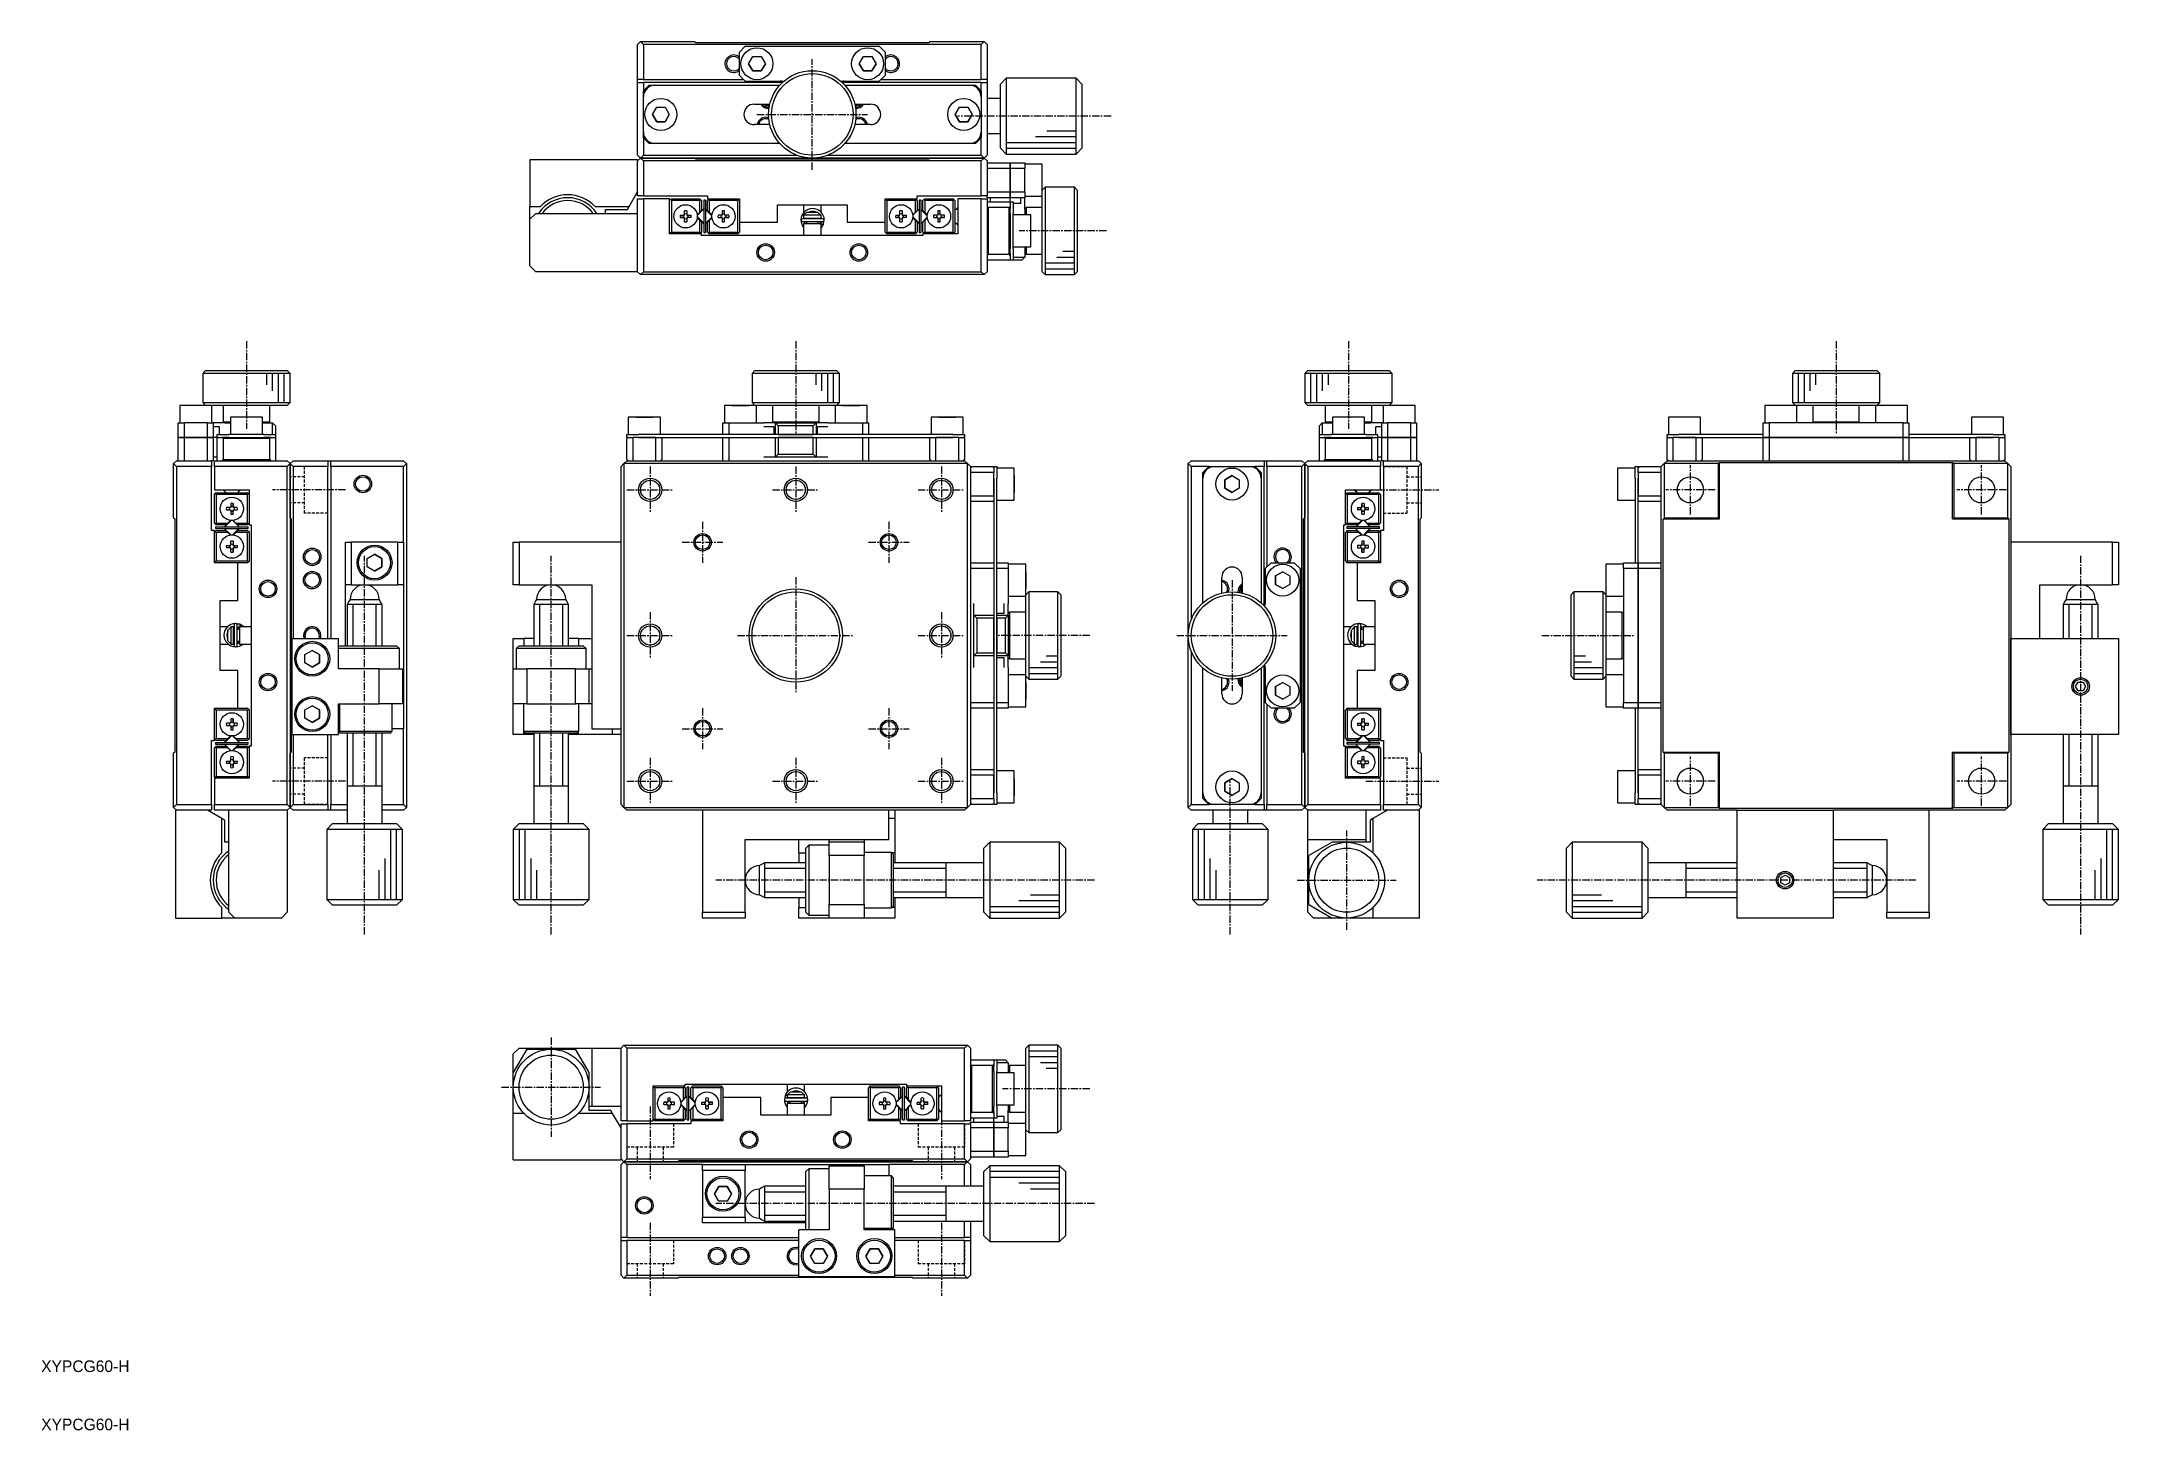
# Model space of a CAD drawing. Extents: x 10 to 367, y 10 to 248.
import ezdxf

# ---------------------------------------------------------------- set-up
doc = ezdxf.new("R2010")
doc.units = 0
doc.linetypes.add('CENTER', pattern=[2, 1.25, -0.25, 0.25, -0.25])
doc.linetypes.add('DASHED', pattern=[0.75, 0.5, -0.25])
doc.layers.get('0').update_dxf_attribs({"linetype": 'CONTINUOUS'})
doc.layers.add('CENTER', color=1, linetype='CENTER')
doc.styles.get("Standard").update_dxf_attribs({"font": 'FGP教科書体NT-M'})

msp = doc.modelspace()

# ---------------------------------------------------------------- texts
at = {"color": 7, "linetype": 'CONTINUOUS'}
for p in [(10, 20), (10, 10)]:
    msp.add_text('XYPCG60-H', height=2, dxfattribs=at).set_placement(p)

# ---------------------------------------------------------------- linework, layer by layer
at = {"color": 7, "linetype": 'CONTINUOUS'}
for p, q in [((112.41, 247.88), (112.91, 248.38)), ((112.41, 241.88), (112.41, 247.88)), ((112.91, 248.38), (113.41, 247.88)), ((112.91, 248.38), (122.21, 248.38)), ((113.41, 247.88), (113.41, 241.88)), ((171.41, 247.88), (113.41, 247.88)), ((122.41, 248.18), (122.21, 248.38)), ((162.41, 248.18), (122.41, 248.18)), ((130.91, 247.58), (129.91, 246.58)), ((129.91, 242.58), (129.91, 246.58)), ((130.91, 247.58), (153.91, 247.58)), ((154.91, 246.58), (153.91, 247.58)), ((154.91, 246.58), (154.91, 242.58)), ((162.61, 248.38), (162.41, 248.18)), ((162.61, 248.38), (171.91, 248.38)), ((171.41, 247.88), (171.91, 248.38)), ((171.41, 241.88), (171.41, 247.88)), ((171.91, 248.38), (172.41, 247.88)), ((172.41, 247.88), (172.41, 241.88)), ((129.91, 242.58), (130.91, 241.58)), ((131.47, 244.58), (132.19, 245.83)), ((132.19, 243.33), (131.47, 244.58)), ((131.47, 244.58), (132.19, 243.33)), ((132.19, 245.83), (133.63, 245.83)), ((133.63, 243.33), (132.19, 243.33)), ((132.19, 243.33), (133.63, 243.33)), ((133.63, 245.83), (134.35, 244.58)), ((134.35, 244.58), (133.63, 243.33)), ((133.63, 243.33), (134.35, 244.58)), ((150.47, 244.58), (151.19, 245.83)), ((151.19, 243.33), (150.47, 244.58)), ((150.47, 244.58), (151.19, 243.33)), ((151.19, 245.83), (152.63, 245.83)), ((152.63, 243.33), (151.19, 243.33)), ((151.19, 243.33), (152.63, 243.33)), ((152.63, 245.83), (153.35, 244.58)), ((153.35, 244.58), (152.63, 243.33)), ((152.63, 243.33), (153.35, 244.58)), ((153.91, 241.58), (154.91, 242.58)), ((113.41, 241.88), (112.41, 241.88)), ((112.41, 241.38), (112.41, 241.88)), ((112.41, 228.88), (112.41, 241.38)), ((112.41, 241.38), (113.41, 241.38)), ((113.41, 241.88), (130.61, 241.88)), ((137.31, 241.38), (113.41, 241.38)), ((113.41, 241.38), (113.41, 239.88)), ((113.41, 239.88), (113.61, 240.08)), ((113.41, 238.88), (113.41, 239.88)), ((114.41, 240.88), (113.61, 240.08)), ((113.61, 240.08), (113.61, 239.75)), ((114.41, 240.88), (115.41, 240.88)), ((115.41, 240.88), (136.82, 240.88)), ((130.91, 241.58), (136.91, 241.58)), ((171.41, 241.38), (147.51, 241.38)), ((147.91, 241.58), (153.91, 241.58)), ((148, 240.88), (169.41, 240.88)), ((154.21, 241.88), (171.41, 241.88)), ((169.41, 240.88), (170.41, 240.88)), ((171.21, 240.08), (170.41, 240.88)), ((171.21, 239.75), (171.21, 240.08)), ((171.21, 240.08), (171.41, 239.88)), ((172.41, 241.88), (171.41, 241.88)), ((171.41, 239.88), (171.41, 241.38)), ((171.41, 241.38), (172.41, 241.38)), ((171.41, 239.88), (171.41, 238.88)), ((172.41, 241.88), (172.41, 241.38)), ((172.41, 241.38), (172.41, 228.88)), ((175.71, 242.08), (174.71, 241.08)), ((174.71, 230.08), (174.71, 241.08)), ((175.71, 242.08), (175.71, 229.08)), ((187.71, 242.08), (175.71, 242.08)), ((187.71, 235.52), (187.71, 242.08)), ((188.71, 241.08), (187.71, 242.08)), ((188.71, 241.08), (188.71, 235.53)), ((113.41, 232.88), (113.41, 238.88)), ((114.97, 235.88), (115.69, 237.13)), ((115.69, 234.63), (114.97, 235.88)), ((114.97, 235.88), (115.69, 234.63)), ((115.69, 237.13), (117.13, 237.13)), ((117.13, 237.13), (117.85, 235.88)), ((117.85, 235.88), (117.13, 234.63)), ((117.13, 234.63), (117.85, 235.88)), ((132.41, 237.63), (135.12, 237.63)), ((149.7, 237.63), (152.41, 237.63)), ((166.97, 235.88), (167.69, 237.13)), ((167.69, 234.63), (166.97, 235.88)), ((166.97, 235.88), (167.69, 234.63)), ((167.69, 237.13), (169.13, 237.13)), ((169.13, 237.13), (169.85, 235.88)), ((169.85, 235.88), (169.13, 234.63)), ((169.13, 234.63), (169.85, 235.88)), ((171.41, 238.88), (171.41, 232.88)), ((174.71, 238.58), (172.41, 238.58)), ((187.71, 229.08), (187.71, 235.52)), ((188.71, 235.53), (188.71, 230.08)), ((113.41, 231.88), (113.41, 232.88)), ((113.61, 231.68), (113.41, 231.88)), ((113.41, 231.88), (113.41, 228.88)), ((113.61, 232.01), (113.61, 231.68)), ((117.13, 234.63), (115.69, 234.63)), ((115.69, 234.63), (117.13, 234.63)), ((135.12, 234.13), (132.41, 234.13)), ((152.41, 234.13), (149.7, 234.13)), ((169.13, 234.63), (167.69, 234.63)), ((167.69, 234.63), (169.13, 234.63)), ((171.21, 231.68), (171.21, 232.01)), ((171.41, 231.88), (171.21, 231.68)), ((171.41, 232.88), (171.41, 231.88)), ((171.41, 228.88), (171.41, 231.88)), ((172.41, 232.58), (174.71, 232.58)), ((112.41, 228.88), (112.91, 228.38)), ((112.41, 227.88), (112.91, 228.38)), ((112.91, 228.38), (113.41, 228.88)), ((142.41, 228.38), (112.91, 228.38)), ((112.91, 228.38), (113.41, 227.88)), ((112.91, 228.38), (122.21, 228.38)), ((113.41, 228.88), (139.72, 228.88)), ((113.61, 231.68), (114.41, 230.88)), ((115.41, 230.88), (114.41, 230.88)), ((136.82, 230.88), (115.41, 230.88)), ((122.41, 228.18), (122.21, 228.38)), ((171.91, 228.38), (142.41, 228.38)), ((145.1, 228.88), (171.41, 228.88)), ((169.41, 230.88), (148, 230.88)), ((162.61, 228.38), (162.41, 228.18)), ((162.61, 228.38), (171.91, 228.38)), ((170.41, 230.88), (169.41, 230.88)), ((170.41, 230.88), (171.21, 231.68)), ((171.41, 228.88), (171.91, 228.38)), ((171.41, 227.88), (171.91, 228.38)), ((171.91, 228.38), (172.41, 228.88)), ((171.91, 228.38), (172.41, 227.88)), ((174.71, 230.08), (175.71, 229.08)), ((175.71, 229.08), (187.71, 229.08)), ((187.71, 229.08), (188.71, 230.08)), ((93.91, 228.08), (93.91, 220.08)), ((112.41, 228.08), (93.91, 228.08)), ((112.41, 228.08), (112.41, 227.88)), ((112.41, 221.88), (112.41, 227.88)), ((113.41, 227.88), (113.41, 221.88)), ((171.41, 227.88), (113.41, 227.88)), ((162.41, 228.18), (122.41, 228.18)), ((171.41, 221.88), (171.41, 227.88)), ((172.41, 227.88), (172.41, 221.88)), ((172.41, 227.58), (176.41, 227.58)), ((176.41, 226.58), (172.41, 226.58)), ((176.41, 227.58), (178.91, 227.58)), ((176.41, 226.58), (176.41, 227.58)), ((176.41, 227.58), (176.41, 226.58)), ((178.91, 226.58), (176.41, 226.58)), ((176.41, 226.58), (176.41, 222.58)), ((176.41, 222.58), (176.41, 226.58)), ((178.91, 227.58), (178.91, 226.58)), ((181.91, 227.33), (178.91, 227.33)), ((178.91, 222.58), (178.91, 226.58)), ((181.91, 221.83), (181.91, 227.33)), ((110.97, 220.08), (112.41, 222.58)), ((113.41, 221.88), (112.41, 221.88)), ((112.41, 208.88), (112.41, 221.38)), ((112.41, 221.38), (113.41, 221.38)), ((113.41, 221.88), (124.41, 221.88)), ((113.41, 221.38), (113.41, 208.88)), ((117.91, 221.38), (113.41, 221.38)), ((117.91, 215.38), (117.91, 221.38)), ((118.06, 221.23), (117.91, 221.08)), ((118.06, 221.23), (118.21, 221.38)), ((118.21, 221.08), (118.06, 221.23)), ((118.21, 221.38), (123.11, 221.38)), ((123.11, 221.38), (123.26, 221.23)), ((123.26, 221.23), (123.11, 221.08)), ((123.41, 221.08), (123.26, 221.23)), ((123.76, 221.18), (123.76, 215.58)), ((124.06, 221.18), (123.76, 221.18)), ((124.06, 221.18), (124.06, 215.58)), ((124.41, 221.88), (124.41, 221.38)), ((124.41, 221.38), (129.91, 221.38)), ((124.56, 221.23), (124.41, 221.08)), ((124.56, 221.23), (124.71, 221.38)), ((124.71, 221.08), (124.56, 221.23)), ((129.61, 221.38), (129.76, 221.23)), ((129.76, 221.23), (129.61, 221.08)), ((129.91, 221.08), (129.76, 221.23)), ((129.91, 221.38), (129.91, 217.38)), ((154.91, 221.38), (160.41, 221.38)), ((154.91, 217.38), (154.91, 221.38)), ((155.06, 221.23), (154.91, 221.08)), ((155.06, 221.23), (155.21, 221.38)), ((155.21, 221.08), (155.06, 221.23)), ((160.11, 221.38), (160.26, 221.23)), ((160.26, 221.23), (160.11, 221.08)), ((160.41, 221.08), (160.26, 221.23)), ((160.41, 221.38), (160.41, 221.88)), ((160.41, 221.88), (171.41, 221.88)), ((161.06, 221.18), (160.76, 221.18)), ((160.76, 221.18), (160.76, 215.58)), ((161.06, 221.18), (161.06, 215.58)), ((161.56, 221.23), (161.41, 221.08)), ((161.56, 221.23), (161.71, 221.38)), ((161.71, 221.08), (161.56, 221.23)), ((161.71, 221.38), (166.61, 221.38)), ((166.61, 221.38), (166.76, 221.23)), ((166.76, 221.23), (166.61, 221.08)), ((166.91, 221.08), (166.76, 221.23)), ((167.41, 221.38), (167.41, 215.38)), ((171.41, 221.38), (167.41, 221.38)), ((172.41, 221.88), (171.41, 221.88)), ((171.41, 208.88), (171.41, 221.38)), ((171.41, 221.38), (172.41, 221.38)), ((172.41, 222.58), (176.41, 222.58)), ((172.41, 221.58), (172.41, 221.88)), ((176.41, 221.58), (172.41, 221.58)), ((172.41, 221.38), (172.41, 208.88)), ((173.01, 220.88), (173.01, 221.58)), ((176.41, 222.58), (178.91, 222.58)), ((176.41, 221.58), (176.41, 222.58)), ((176.41, 222.58), (176.41, 221.58)), ((178.91, 221.58), (176.41, 221.58)), ((176.41, 220.88), (176.41, 221.58)), ((178.21, 220.58), (178.21, 221.58)), ((178.91, 222.58), (178.91, 221.58)), ((178.91, 221.83), (181.91, 221.83)), ((178.91, 219.58), (178.91, 221.58)), ((182.41, 223.38), (181.91, 222.88)), ((181.91, 208.88), (181.91, 221.83)), ((182.41, 223.38), (182.41, 208.38)), ((187.41, 223.38), (182.41, 223.38)), ((187.41, 208.38), (187.41, 223.38)), ((187.91, 222.88), (187.41, 223.38)), ((187.91, 222.88), (187.91, 208.88)), ((93.91, 220.08), (95.72, 220.08)), ((93.91, 217.88), (93.91, 220.08)), ((94.91, 218.88), (93.91, 217.88)), ((93.91, 209.88), (93.91, 217.88)), ((94.91, 218.88), (112.41, 218.88)), ((105.1, 220.08), (110.97, 220.08)), ((106.91, 219.58), (110.68, 219.58)), ((106.91, 218.88), (106.91, 219.58)), ((110.68, 219.58), (110.97, 220.08)), ((118.21, 221.08), (118.21, 215.68)), ((123.11, 221.08), (118.21, 221.08)), ((119.73, 218.58), (120.46, 218.58)), ((120.46, 218.18), (119.73, 218.18)), ((119.73, 218.18), (120.27, 218.18)), ((120.27, 218.18), (120.46, 218.18)), ((120.46, 218.58), (120.46, 219.31)), ((120.46, 217.45), (120.46, 218.18)), ((120.86, 219.31), (120.86, 218.58)), ((120.86, 218.58), (121.59, 218.58)), ((120.86, 218.18), (120.86, 217.45)), ((121.59, 218.18), (120.86, 218.18)), ((120.86, 218.18), (121.05, 218.18)), ((121.59, 218.18), (121.05, 218.18)), ((122.65, 218.62), (123.11, 219.09)), ((123.11, 217.68), (122.65, 218.14)), ((123.73, 219.62), (122.67, 218.56)), ((123.76, 217.19), (122.67, 218.28)), ((122.67, 218.21), (123.73, 217.15)), ((123.11, 219.09), (123.11, 221.08)), ((123.11, 219.09), (123.41, 219.39)), ((123.11, 215.68), (123.11, 217.68)), ((123.41, 217.38), (123.11, 217.68)), ((123.41, 221.08), (123.41, 219.39)), ((124.06, 219.58), (124.58, 219.05)), ((125.15, 218.56), (124.09, 219.62)), ((124.09, 217.15), (125.15, 218.21)), ((124.41, 219.39), (124.41, 221.08)), ((124.41, 219.39), (124.71, 219.09)), ((124.71, 217.68), (124.41, 217.38)), ((124.58, 219.05), (125.15, 218.49)), ((124.71, 221.08), (124.71, 219.09)), ((129.61, 221.08), (124.71, 221.08)), ((124.71, 219.09), (125.17, 218.62)), ((125.17, 218.14), (124.71, 217.68)), ((124.71, 217.68), (124.71, 215.68)), ((126.96, 218.58), (126.23, 218.58)), ((126.23, 218.18), (126.96, 218.18)), ((126.23, 218.18), (126.77, 218.18)), ((126.96, 218.18), (126.77, 218.18)), ((126.96, 219.31), (126.96, 218.58)), ((126.96, 218.18), (126.96, 217.45)), ((127.36, 218.58), (127.36, 219.31)), ((128.09, 218.58), (127.36, 218.58)), ((127.36, 217.45), (127.36, 218.18)), ((127.36, 218.18), (128.09, 218.18)), ((127.55, 218.18), (127.36, 218.18)), ((128.09, 218.18), (127.55, 218.18)), ((129.61, 215.68), (129.61, 221.08)), ((136.41, 220.38), (148.41, 220.38)), ((136.41, 217.38), (136.41, 220.38)), ((144.22, 217.98), (140.72, 217.98)), ((140.91, 220.38), (140.91, 218.98)), ((140.96, 218.58), (140.91, 218.58)), ((140.91, 218.58), (140.91, 218.08)), ((140.91, 218.08), (143.91, 218.08)), ((140.96, 218.58), (141.49, 219.08)), ((143.86, 218.58), (140.96, 218.58)), ((140.99, 217.98), (141.01, 218.08)), ((141.41, 218.08), (141.41, 217.98)), ((141.41, 218.08), (141.41, 217.98)), ((141.49, 219.08), (143.33, 219.08)), ((143.33, 219.08), (143.86, 218.58)), ((143.41, 217.98), (143.41, 218.08)), ((143.41, 217.98), (143.41, 218.08)), ((143.91, 218.58), (143.86, 218.58)), ((143.91, 219.11), (143.91, 220.38)), ((143.91, 218.08), (143.91, 218.58)), ((143.91, 218.14), (143.95, 217.98)), ((144.3, 216.94), (144.47, 217.7)), ((148.41, 220.38), (148.41, 217.38)), ((160.11, 221.08), (155.21, 221.08)), ((155.21, 221.08), (155.21, 215.68)), ((156.73, 218.58), (157.46, 218.58)), ((157.46, 218.18), (156.73, 218.18)), ((156.73, 218.18), (157.27, 218.18)), ((157.27, 218.18), (157.46, 218.18)), ((157.46, 218.58), (157.46, 219.31)), ((157.46, 217.45), (157.46, 218.18)), ((157.86, 219.31), (157.86, 218.58)), ((157.86, 218.58), (158.59, 218.58)), ((157.86, 218.18), (157.86, 217.45)), ((158.59, 218.18), (157.86, 218.18)), ((157.86, 218.18), (158.05, 218.18)), ((158.59, 218.18), (158.05, 218.18)), ((159.65, 218.62), (160.11, 219.09)), ((160.11, 217.68), (159.65, 218.14)), ((160.73, 219.62), (159.67, 218.56)), ((160.24, 217.71), (159.67, 218.28)), ((159.67, 218.21), (160.73, 217.15)), ((160.11, 219.09), (160.11, 221.08)), ((160.11, 219.09), (160.41, 219.39)), ((160.11, 215.68), (160.11, 217.68)), ((160.41, 217.38), (160.11, 217.68)), ((160.76, 217.19), (160.24, 217.71)), ((160.41, 221.08), (160.41, 219.39)), ((161.06, 219.58), (162.15, 218.49)), ((162.15, 218.56), (161.09, 219.62)), ((161.09, 217.15), (162.15, 218.21)), ((161.41, 219.39), (161.41, 221.08)), ((161.41, 219.39), (161.71, 219.09)), ((161.71, 217.68), (161.41, 217.38)), ((161.71, 221.08), (161.71, 219.09)), ((166.61, 221.08), (161.71, 221.08)), ((161.71, 219.09), (162.17, 218.62)), ((162.17, 218.14), (161.71, 217.68)), ((161.71, 217.68), (161.71, 215.68)), ((163.96, 218.58), (163.23, 218.58)), ((163.23, 218.18), (163.96, 218.18)), ((163.23, 218.18), (163.77, 218.18)), ((163.96, 218.18), (163.77, 218.18)), ((163.96, 219.31), (163.96, 218.58)), ((163.96, 218.18), (163.96, 217.45)), ((164.36, 218.58), (164.36, 219.31)), ((165.09, 218.58), (164.36, 218.58)), ((164.36, 217.45), (164.36, 218.18)), ((164.36, 218.18), (165.09, 218.18)), ((164.55, 218.18), (164.36, 218.18)), ((165.09, 218.18), (164.55, 218.18)), ((166.61, 215.68), (166.61, 221.08)), ((166.91, 221.08), (166.91, 215.68)), ((167.16, 219.63), (166.91, 219.38)), ((167.41, 219.88), (167.16, 219.63)), ((172.41, 220.88), (176.41, 220.88)), ((172.41, 220.08), (172.61, 219.88)), ((172.61, 219.88), (172.61, 211.88)), ((176.21, 219.88), (172.61, 219.88)), ((176.21, 219.88), (176.41, 220.08)), ((176.21, 211.88), (176.21, 219.88)), ((176.41, 220.88), (176.41, 220.08)), ((176.41, 220.88), (176.91, 220.88)), ((176.41, 220.08), (176.41, 219.75)), ((176.41, 219.75), (176.41, 220.08)), ((176.41, 218.88), (176.41, 219.75)), ((176.41, 218.88), (176.41, 212.88)), ((176.91, 220.88), (176.91, 218.88)), ((178.21, 220.58), (176.91, 220.58)), ((176.91, 212.88), (176.91, 218.88)), ((179.91, 218.63), (176.91, 218.63)), ((179.11, 219.88), (178.91, 219.68)), ((178.91, 219.58), (178.91, 218.63)), ((179.11, 219.88), (179.11, 218.63)), ((181.91, 219.88), (179.11, 219.88)), ((179.91, 213.13), (179.91, 218.63)), ((117.91, 215.68), (118.06, 215.53)), ((123.41, 215.38), (117.91, 215.38)), ((118.06, 215.53), (118.21, 215.68)), ((118.21, 215.38), (118.06, 215.53)), ((118.21, 215.68), (123.11, 215.68)), ((123.11, 215.68), (123.26, 215.53)), ((123.26, 215.53), (123.11, 215.38)), ((123.26, 215.53), (123.41, 215.68)), ((123.41, 217.38), (123.41, 215.68)), ((123.41, 215.08), (123.41, 215.38)), ((161.41, 215.08), (123.41, 215.08)), ((123.76, 215.58), (124.06, 215.58)), ((124.41, 215.68), (124.41, 217.38)), ((124.41, 215.68), (124.56, 215.53)), ((124.56, 215.53), (124.71, 215.68)), ((124.71, 215.38), (124.56, 215.53)), ((124.71, 215.68), (129.61, 215.68)), ((129.61, 215.38), (124.71, 215.38)), ((129.61, 215.68), (129.76, 215.53)), ((129.76, 215.53), (129.61, 215.38)), ((129.76, 215.53), (129.91, 215.68)), ((129.91, 217.38), (129.91, 215.68)), ((129.91, 217.38), (136.41, 217.38)), ((140.6, 217.01), (140.61, 217)), ((140.61, 217), (140.61, 217)), ((140.61, 217), (140.61, 217)), ((140.61, 217), (140.61, 217)), ((140.61, 217), (140.61, 217)), ((140.61, 217), (140.61, 217)), ((140.61, 217), (140.61, 217)), ((140.61, 217), (140.61, 216.99)), ((140.61, 216.99), (140.61, 216.99)), ((140.61, 216.99), (140.63, 216.94)), ((140.63, 216.95), (140.63, 216.94)), ((140.63, 216.94), (140.63, 216.94)), ((140.63, 216.94), (140.63, 216.94)), ((140.72, 217.48), (144.22, 217.48)), ((143.91, 217.08), (140.91, 217.08)), ((140.91, 217.08), (140.91, 215.08)), ((141.11, 217.08), (140.99, 217.48)), ((141.07, 217.29), (141.08, 217.3)), ((141.07, 217.27), (141.07, 217.29)), ((141.07, 217.26), (141.07, 217.27)), ((141.07, 217.25), (141.07, 217.26)), ((141.07, 217.24), (141.07, 217.25)), ((141.07, 217.22), (141.07, 217.24)), ((141.07, 217.21), (141.07, 217.22)), ((141.07, 217.2), (141.07, 217.21)), ((141.07, 217.19), (141.07, 217.2)), ((141.08, 217.18), (141.07, 217.19)), ((141.08, 217.32), (141.09, 217.33)), ((141.08, 217.31), (141.08, 217.32)), ((141.08, 217.3), (141.08, 217.31)), ((141.08, 217.16), (141.08, 217.18)), ((141.08, 217.15), (141.08, 217.16)), ((141.09, 217.14), (141.08, 217.15)), ((141.09, 217.34), (141.1, 217.36)), ((141.09, 217.33), (141.09, 217.34)), ((141.09, 217.14), (141.09, 217.14)), ((141.1, 217.36), (141.11, 217.37)), ((141.11, 217.38), (141.12, 217.39)), ((141.11, 217.37), (141.11, 217.38)), ((141.12, 217.39), (141.13, 217.4)), ((141.41, 217.38), (141.12, 217.38)), ((141.13, 217.4), (141.14, 217.4)), ((141.14, 217.4), (141.15, 217.41)), ((141.15, 217.41), (141.16, 217.42)), ((141.16, 217.42), (141.17, 217.43)), ((141.17, 217.43), (141.18, 217.44)), ((141.18, 217.44), (141.19, 217.44)), ((141.19, 217.44), (141.2, 217.45)), ((141.2, 217.45), (141.21, 217.45)), ((141.21, 217.45), (141.22, 217.46)), ((141.22, 217.46), (141.23, 217.46)), ((141.23, 217.46), (141.24, 217.47)), ((141.24, 217.47), (141.25, 217.47)), ((141.25, 217.47), (141.27, 217.47)), ((141.27, 217.47), (141.28, 217.48)), ((141.28, 217.48), (141.29, 217.48)), ((141.29, 217.48), (141.3, 217.48)), ((141.3, 217.48), (141.31, 217.48)), ((141.31, 217.48), (141.32, 217.48)), ((141.41, 217.48), (141.41, 217.08)), ((141.41, 217.48), (141.41, 217.38)), ((143.41, 217.08), (143.41, 217.48)), ((143.41, 217.38), (143.41, 217.48)), ((143.81, 217.38), (143.41, 217.38)), ((143.62, 217.48), (143.63, 217.48)), ((143.63, 217.48), (143.64, 217.48)), ((143.64, 217.48), (143.65, 217.48)), ((143.65, 217.48), (143.66, 217.48)), ((143.66, 217.48), (143.67, 217.47)), ((143.67, 217.47), (143.69, 217.47)), ((143.69, 217.47), (143.7, 217.47)), ((143.7, 217.47), (143.71, 217.46)), ((143.71, 217.46), (143.72, 217.46)), ((143.72, 217.46), (143.73, 217.45)), ((143.73, 217.45), (143.74, 217.45)), ((143.74, 217.45), (143.75, 217.44)), ((143.75, 217.44), (143.76, 217.43)), ((143.76, 217.43), (143.77, 217.43)), ((143.77, 217.43), (143.78, 217.42)), ((143.78, 217.42), (143.79, 217.41)), ((143.79, 217.41), (143.8, 217.4)), ((143.8, 217.4), (143.81, 217.39)), ((143.81, 217.39), (143.82, 217.38)), ((143.82, 217.38), (143.82, 217.37)), ((143.82, 217.37), (143.83, 217.36)), ((143.85, 217.14), (143.82, 217.08)), ((143.83, 217.36), (143.84, 217.35)), ((143.84, 217.35), (143.84, 217.34)), ((143.84, 217.34), (143.85, 217.33)), ((143.91, 217.08), (143.84, 217.13)), ((143.85, 217.33), (143.85, 217.32)), ((143.85, 217.32), (143.85, 217.3)), ((143.85, 217.3), (143.86, 217.29)), ((143.86, 217.17), (143.85, 217.16)), ((143.85, 217.16), (143.85, 217.15)), ((143.85, 217.15), (143.85, 217.14)), ((143.85, 217.13), (143.85, 217.14)), ((143.85, 217.14), (143.85, 217.14)), ((143.86, 217.12), (143.85, 217.13)), ((143.85, 217.13), (143.85, 217.13)), ((143.86, 217.29), (143.86, 217.28)), ((143.86, 217.28), (143.86, 217.27)), ((143.86, 217.27), (143.86, 217.26)), ((143.86, 217.26), (143.86, 217.24)), ((143.86, 217.24), (143.87, 217.23)), ((143.87, 217.23), (143.86, 217.22)), ((143.86, 217.22), (143.86, 217.21)), ((143.86, 217.21), (143.86, 217.19)), ((143.86, 217.19), (143.86, 217.18)), ((143.86, 217.18), (143.86, 217.17)), ((143.87, 217.11), (143.86, 217.12)), ((143.86, 217.12), (143.86, 217.12)), ((143.88, 217.11), (143.87, 217.11)), ((143.89, 217.1), (143.88, 217.11)), ((143.9, 217.09), (143.89, 217.1)), ((143.91, 217.09), (143.9, 217.09)), ((143.93, 217.08), (143.91, 217.09)), ((144.3, 216.93), (143.91, 217.08)), ((143.91, 215.08), (143.91, 217.08)), ((143.91, 216.35), (144.3, 216.94)), ((143.94, 217.07), (143.93, 217.08)), ((143.95, 217.06), (143.94, 217.07)), ((143.97, 217.06), (143.95, 217.06)), ((143.99, 217.05), (143.97, 217.06)), ((144, 217.04), (143.99, 217.05)), ((144.02, 217.03), (144, 217.04)), ((144.04, 217.02), (144.02, 217.03)), ((144.06, 217.02), (144.04, 217.02)), ((144.07, 217.01), (144.06, 217.02)), ((144.09, 217), (144.07, 217.01)), ((144.11, 216.99), (144.09, 217)), ((144.13, 216.99), (144.11, 216.99)), ((144.15, 216.98), (144.13, 216.99)), ((144.16, 216.97), (144.15, 216.98)), ((144.18, 216.97), (144.16, 216.97)), ((144.19, 216.96), (144.18, 216.97)), ((144.21, 216.96), (144.19, 216.96)), ((144.22, 216.95), (144.21, 216.96)), ((144.24, 216.95), (144.22, 216.95)), ((144.25, 216.95), (144.24, 216.95)), ((144.26, 216.94), (144.25, 216.95)), ((144.27, 216.94), (144.26, 216.94)), ((144.28, 216.94), (144.27, 216.94)), ((144.27, 216.86), (144.3, 216.94)), ((144.29, 216.94), (144.28, 216.94)), ((144.3, 216.94), (144.29, 216.94)), ((144.29, 216.94), (144.29, 216.94)), ((144.31, 216.94), (144.3, 216.94)), ((144.3, 216.94), (144.3, 216.94)), ((144.3, 216.94), (144.3, 216.94)), ((144.31, 216.94), (144.32, 216.98)), ((144.32, 217.48), (144.32, 217.5)), ((144.33, 217.45), (144.32, 217.48)), ((144.32, 216.98), (144.33, 217.01)), ((144.34, 217.41), (144.33, 217.45)), ((144.33, 217.01), (144.34, 217.05)), ((144.35, 217.38), (144.34, 217.41)), ((144.34, 217.05), (144.35, 217.08)), ((144.36, 217.34), (144.35, 217.38)), ((144.35, 217.08), (144.36, 217.12)), ((144.36, 217.3), (144.36, 217.34)), ((144.36, 217.27), (144.36, 217.3)), ((144.37, 217.23), (144.36, 217.27)), ((144.36, 217.19), (144.37, 217.23)), ((144.36, 217.15), (144.36, 217.19)), ((144.36, 217.12), (144.36, 217.15)), ((148.41, 217.38), (154.91, 217.38)), ((154.91, 215.68), (154.91, 217.38)), ((154.91, 215.68), (155.06, 215.53)), ((155.06, 215.53), (155.21, 215.68)), ((155.21, 215.38), (155.06, 215.53)), ((155.21, 215.68), (160.11, 215.68)), ((160.11, 215.38), (155.21, 215.38)), ((160.11, 215.68), (160.26, 215.53)), ((160.26, 215.53), (160.11, 215.38)), ((160.26, 215.53), (160.41, 215.68)), ((160.41, 217.38), (160.41, 215.68)), ((160.76, 215.58), (161.06, 215.58)), ((161.41, 215.68), (161.41, 217.38)), ((161.41, 215.68), (161.56, 215.53)), ((161.41, 215.38), (161.41, 215.08)), ((167.41, 215.38), (161.41, 215.38)), ((161.56, 215.53), (161.71, 215.68)), ((161.71, 215.38), (161.56, 215.53)), ((161.71, 215.68), (166.61, 215.68)), ((166.61, 215.68), (166.76, 215.53)), ((166.76, 215.53), (166.61, 215.38)), ((166.76, 215.53), (166.91, 215.68)), ((166.91, 217.38), (167.16, 217.13)), ((167.16, 217.13), (167.41, 216.88)), ((172.61, 211.88), (172.41, 211.68)), ((176.41, 210.88), (172.41, 210.88)), ((172.61, 211.88), (176.21, 211.88)), ((176.41, 211.68), (176.21, 211.88)), ((176.41, 212.01), (176.41, 212.88)), ((176.41, 212.01), (176.41, 211.68)), ((176.41, 211.68), (176.41, 212.01)), ((176.41, 211.68), (176.41, 210.88)), ((176.91, 210.88), (176.41, 210.88)), ((176.91, 213.13), (179.91, 213.13)), ((176.91, 212.88), (176.91, 210.88)), ((176.91, 211.38), (178.91, 211.38)), ((178.41, 210.88), (176.91, 210.88)), ((178.91, 211.38), (178.41, 210.88)), ((178.91, 213.13), (178.91, 211.38)), ((178.91, 212.08), (179.11, 211.88)), ((179.11, 213.13), (179.11, 211.88)), ((179.11, 211.88), (181.91, 211.88)), ((93.91, 209.88), (94.91, 208.88)), ((112.41, 208.88), (94.91, 208.88)), ((112.41, 208.88), (112.91, 208.38)), ((112.91, 208.38), (113.41, 208.88)), ((171.91, 208.38), (112.91, 208.38)), ((113.41, 208.88), (171.41, 208.88)), ((171.41, 208.88), (171.91, 208.38)), ((171.91, 208.38), (172.41, 208.88)), ((181.91, 208.88), (182.41, 208.38)), ((182.41, 208.38), (187.41, 208.38)), ((187.41, 208.38), (187.91, 208.88)), ((38.24, 191.93), (37.74, 191.43)), ((52.74, 191.43), (37.74, 191.43)), ((37.74, 191.43), (37.74, 186.43)), ((38.24, 191.93), (52.24, 191.93)), ((52.74, 191.43), (52.24, 191.93)), ((52.74, 186.43), (52.74, 191.43)), ((132.57, 191.93), (132.07, 191.43)), ((147.07, 191.43), (132.07, 191.43)), ((132.07, 191.43), (132.07, 186.43)), ((132.57, 191.93), (146.57, 191.93)), ((147.07, 191.43), (146.57, 191.93)), ((147.07, 186.43), (147.07, 191.43)), ((227.48, 191.93), (226.98, 191.43)), ((241.98, 191.43), (226.98, 191.43)), ((226.98, 191.43), (226.98, 186.43)), ((227.48, 191.93), (241.48, 191.93)), ((241.98, 191.43), (241.48, 191.93)), ((241.98, 186.43), (241.98, 191.43)), ((311.2, 191.93), (310.7, 191.43)), ((318.2, 191.43), (310.7, 191.43)), ((310.7, 191.43), (310.7, 186.43)), ((311.2, 191.93), (318.2, 191.93)), ((311.2, 191.93), (325.2, 191.93)), ((318.2, 191.93), (325.2, 191.93)), ((325.7, 191.43), (318.2, 191.43)), ((325.7, 191.43), (325.2, 191.93)), ((325.7, 186.43), (325.7, 191.43)), ((39.29, 185.93), (33.79, 185.93)), ((33.79, 185.93), (33.79, 182.93)), ((37.74, 186.43), (52.74, 186.43)), ((37.74, 186.43), (38.24, 185.93)), ((52.24, 185.93), (39.29, 185.93)), ((39.29, 182.93), (39.29, 185.93)), ((41.24, 185.93), (41.24, 183.13)), ((49.24, 183.13), (49.24, 185.93)), ((52.24, 185.93), (52.74, 186.43)), ((130.07, 185.93), (127.32, 185.93)), ((132.57, 185.93), (127.32, 185.93)), ((127.32, 185.93), (127.32, 182.93)), ((129.35, 185.93), (128.62, 185.93)), ((128.62, 185.93), (129.35, 185.93)), ((130.79, 185.93), (129.35, 185.93)), ((129.35, 185.93), (130.79, 185.93)), ((132.57, 185.93), (130.07, 185.93)), ((131.51, 185.93), (130.79, 185.93)), ((130.79, 185.93), (131.51, 185.93)), ((132.07, 186.43), (139.57, 186.43)), ((132.07, 186.43), (132.57, 185.93)), ((135.57, 185.93), (132.57, 185.93)), ((139.57, 185.93), (132.57, 185.93)), ((132.82, 182.93), (132.82, 185.93)), ((143.57, 185.93), (135.57, 185.93)), ((139.57, 185.93), (135.57, 185.93)), ((135.57, 185.93), (135.57, 183.13)), ((139.57, 186.43), (147.07, 186.43)), ((146.57, 185.93), (139.57, 185.93)), ((143.57, 185.93), (139.57, 185.93)), ((146.57, 185.93), (143.57, 185.93)), ((143.57, 183.13), (143.57, 185.93)), ((146.32, 185.93), (146.32, 182.93)), ((149.07, 185.93), (146.56, 185.93)), ((151.82, 185.93), (146.56, 185.93)), ((146.57, 185.93), (147.07, 186.43)), ((148.35, 185.93), (147.62, 185.93)), ((147.62, 185.93), (148.35, 185.93)), ((149.79, 185.93), (148.35, 185.93)), ((148.35, 185.93), (149.79, 185.93)), ((151.82, 185.93), (149.07, 185.93)), ((150.51, 185.93), (149.79, 185.93)), ((149.79, 185.93), (150.51, 185.93)), ((151.82, 182.93), (151.82, 185.93)), ((226.98, 186.43), (241.98, 186.43)), ((226.98, 186.43), (227.48, 185.93)), ((240.43, 185.93), (227.48, 185.93)), ((230.48, 185.93), (230.48, 183.13)), ((238.48, 183.13), (238.48, 185.93)), ((245.93, 185.93), (240.43, 185.93)), ((240.43, 185.93), (240.43, 182.93)), ((241.48, 185.93), (241.98, 186.43)), ((245.93, 182.93), (245.93, 185.93)), ((308.7, 185.93), (305.95, 185.93)), ((305.95, 185.93), (305.95, 182.93)), ((311.45, 185.93), (308.7, 185.93)), ((310.7, 186.43), (325.7, 186.43)), ((310.7, 186.43), (311.2, 185.93)), ((324.95, 185.93), (311.45, 185.93)), ((311.45, 182.93), (311.45, 185.93)), ((314.2, 185.93), (314.2, 183.13)), ((322.2, 183.13), (322.2, 185.93)), ((327.7, 185.93), (324.95, 185.93)), ((324.95, 185.93), (324.95, 182.93)), ((325.2, 185.93), (325.7, 186.43)), ((330.45, 185.93), (327.7, 185.93)), ((330.45, 182.93), (330.45, 185.93)), ((33.54, 180.43), (33.54, 182.93)), ((33.54, 182.93), (34.54, 182.93)), ((34.54, 182.93), (34.54, 180.43)), ((38.54, 182.93), (34.54, 182.93)), ((38.54, 180.43), (38.54, 182.93)), ((38.54, 182.93), (39.54, 182.93)), ((39.54, 182.93), (39.54, 180.43)), ((41.54, 182.93), (39.54, 182.93)), ((40.54, 182.23), (39.54, 182.23)), ((40.54, 182.23), (40.54, 180.93)), ((41.24, 183.13), (42.49, 183.13)), ((41.24, 183.13), (41.44, 182.93)), ((41.54, 182.93), (42.49, 182.93)), ((47.99, 183.93), (42.49, 183.93)), ((42.49, 183.93), (42.49, 180.93)), ((47.99, 180.93), (47.99, 183.93)), ((47.99, 183.13), (49.24, 183.13)), ((47.99, 182.93), (49.74, 182.93)), ((49.04, 182.93), (49.24, 183.13)), ((49.74, 180.93), (49.74, 182.93)), ((49.74, 182.93), (50.24, 182.43)), ((50.24, 182.43), (50.24, 180.93)), ((113.57, 183.93), (110.82, 183.93)), ((116.32, 183.93), (110.82, 183.93)), ((110.82, 183.93), (110.82, 180.93)), ((112.85, 183.93), (112.12, 183.93)), ((112.12, 183.93), (112.85, 183.93)), ((114.29, 183.93), (112.85, 183.93)), ((112.85, 183.93), (114.29, 183.93)), ((116.32, 183.93), (113.57, 183.93)), ((115.01, 183.93), (114.29, 183.93)), ((114.29, 183.93), (115.01, 183.93)), ((116.32, 180.93), (116.32, 183.93)), ((127.07, 180.93), (127.07, 182.93)), ((127.07, 182.93), (128.07, 182.93)), ((128.07, 182.93), (128.07, 180.93)), ((128.07, 182.93), (134.07, 182.93)), ((135.77, 182.93), (134.07, 182.93)), ((135.8, 182.23), (134.07, 182.23)), ((135.57, 183.13), (139.57, 183.13)), ((135.57, 183.13), (135.77, 182.93)), ((136.07, 182.93), (135.77, 182.93)), ((136.07, 182.93), (135.77, 182.93)), ((135.8, 182.23), (135.8, 180.93)), ((136.07, 182.93), (138.32, 182.93)), ((136.07, 182.93), (136.57, 182.43)), ((136.07, 180.93), (136.07, 182.93)), ((136.57, 182.43), (136.57, 180.93)), ((142.57, 182.43), (136.57, 182.43)), ((138.32, 182.93), (140.82, 182.93)), ((139.57, 183.13), (143.57, 183.13)), ((140.82, 182.93), (143.07, 182.93)), ((143.07, 182.93), (142.57, 182.43)), ((142.57, 180.93), (142.57, 182.43)), ((143.37, 182.93), (143.07, 182.93)), ((143.37, 182.93), (143.07, 182.93)), ((143.07, 182.93), (143.07, 180.93)), ((145.07, 182.23), (143.33, 182.23)), ((143.33, 180.93), (143.33, 182.23)), ((143.37, 182.93), (143.57, 183.13)), ((145.07, 182.93), (143.37, 182.93)), ((145.07, 182.93), (151.07, 182.93)), ((151.07, 180.93), (151.07, 182.93)), ((151.07, 182.93), (152.07, 182.93)), ((152.07, 182.93), (152.07, 180.93)), ((165.57, 183.93), (162.82, 183.93)), ((168.32, 183.93), (162.82, 183.93)), ((162.82, 183.93), (162.82, 180.93)), ((164.85, 183.93), (164.12, 183.93)), ((164.12, 183.93), (164.85, 183.93)), ((166.29, 183.93), (164.85, 183.93)), ((164.85, 183.93), (166.29, 183.93)), ((168.32, 183.93), (165.57, 183.93)), ((167.01, 183.93), (166.29, 183.93)), ((166.29, 183.93), (167.01, 183.93)), ((168.32, 180.93), (168.32, 183.93)), ((229.98, 182.93), (229.48, 182.43)), ((229.48, 180.93), (229.48, 182.43)), ((229.98, 182.93), (229.98, 180.93)), ((229.98, 182.93), (231.73, 182.93)), ((230.48, 183.13), (231.73, 183.13)), ((230.48, 183.13), (230.68, 182.93)), ((237.23, 183.93), (231.73, 183.93)), ((231.73, 183.93), (231.73, 180.93)), ((237.23, 180.93), (237.23, 183.93)), ((237.23, 183.13), (238.48, 183.13)), ((237.23, 182.93), (238.18, 182.93)), ((240.18, 182.93), (238.18, 182.93)), ((238.28, 182.93), (238.48, 183.13)), ((239.18, 180.93), (239.18, 182.23)), ((240.18, 182.23), (239.18, 182.23)), ((240.18, 180.43), (240.18, 182.93)), ((240.18, 182.93), (241.18, 182.93)), ((241.18, 182.93), (241.18, 180.43)), ((245.18, 182.93), (241.18, 182.93)), ((245.18, 180.43), (245.18, 182.93)), ((245.18, 182.93), (246.18, 182.93)), ((246.18, 182.93), (246.18, 180.43)), ((292.2, 183.93), (289.45, 183.93)), ((289.45, 183.93), (289.45, 180.93)), ((294.95, 183.93), (292.2, 183.93)), ((294.95, 180.93), (294.95, 183.93)), ((305.7, 180.43), (305.7, 182.93)), ((305.7, 182.93), (306.7, 182.93)), ((306.7, 182.93), (306.7, 180.43)), ((316.95, 182.93), (306.7, 182.93)), ((314.2, 183.13), (322.2, 183.13)), ((314.2, 183.13), (314.4, 182.93)), ((319.45, 182.93), (316.95, 182.93)), ((329.7, 182.93), (319.45, 182.93)), ((322, 182.93), (322.2, 183.13)), ((329.7, 180.43), (329.7, 182.93)), ((329.7, 182.93), (330.7, 182.93)), ((330.7, 182.93), (330.7, 180.43)), ((344.2, 183.93), (341.45, 183.93)), ((341.45, 183.93), (341.45, 180.93)), ((346.95, 183.93), (344.2, 183.93)), ((346.95, 180.93), (346.95, 183.93)), ((34.54, 180.43), (33.54, 180.43)), ((33.54, 176.43), (33.54, 180.43)), ((33.54, 180.43), (34.54, 180.43)), ((34.54, 180.43), (38.54, 180.43)), ((34.54, 180.43), (34.54, 176.43)), ((38.54, 180.43), (34.54, 180.43)), ((39.54, 180.43), (38.54, 180.43)), ((38.54, 176.43), (38.54, 180.43)), ((38.54, 180.43), (39.54, 180.43)), ((39.54, 180.43), (39.54, 176.43)), ((40.24, 180.43), (39.54, 180.43)), ((40.24, 180.43), (40.24, 180.93)), ((40.24, 180.93), (42.24, 180.93)), ((40.24, 176.43), (40.24, 180.43)), ((40.24, 180.43), (41.04, 180.43)), ((41.24, 180.23), (41.04, 180.43)), ((41.04, 180.43), (41.37, 180.43)), ((41.37, 180.43), (41.04, 180.43)), ((41.24, 180.23), (41.24, 176.63)), ((49.24, 180.23), (41.24, 180.23)), ((42.24, 180.43), (41.37, 180.43)), ((48.24, 180.93), (42.24, 180.93)), ((42.24, 180.43), (48.24, 180.43)), ((48.24, 180.93), (50.24, 180.93)), ((49.11, 180.43), (48.24, 180.43)), ((49.11, 180.43), (49.44, 180.43)), ((49.44, 180.43), (49.11, 180.43)), ((49.44, 180.43), (49.24, 180.23)), ((49.24, 176.63), (49.24, 180.23)), ((49.44, 180.43), (50.24, 180.43)), ((50.24, 180.93), (50.24, 180.43)), ((50.24, 180.43), (50.24, 176.43)), ((110.57, 180.43), (110.57, 180.93)), ((110.57, 180.93), (112.57, 180.93)), ((110.77, 180.43), (110.57, 180.23)), ((110.77, 180.43), (110.57, 180.43)), ((110.57, 176.63), (110.57, 180.23)), ((110.77, 180.43), (111.57, 180.43)), ((111.57, 180.43), (111.57, 176.43)), ((112.57, 180.43), (111.57, 180.43)), ((112.57, 180.43), (111.57, 180.43)), ((136.57, 180.93), (112.57, 180.93)), ((115.57, 180.43), (112.57, 180.43)), ((112.57, 180.43), (115.57, 180.43)), ((115.57, 176.43), (115.57, 180.43)), ((115.57, 180.43), (136.57, 180.43)), ((116.57, 180.23), (116.37, 180.43)), ((116.57, 180.23), (116.57, 176.63)), ((127.07, 176.43), (127.07, 180.43)), ((128.07, 180.43), (128.07, 176.43)), ((136.07, 177.03), (136.07, 180.43)), ((136.57, 180.93), (142.57, 180.93)), ((142.57, 180.93), (136.57, 180.93)), ((136.57, 180.43), (142.57, 180.43)), ((136.57, 180.43), (136.57, 177.53)), ((142.57, 180.43), (136.57, 180.43)), ((166.57, 180.93), (142.57, 180.93)), ((142.57, 180.43), (163.57, 180.43)), ((142.57, 177.53), (142.57, 180.43)), ((143.07, 180.43), (143.07, 177.03)), ((151.07, 176.43), (151.07, 180.43)), ((152.07, 180.43), (152.07, 176.43)), ((162.77, 180.43), (162.57, 180.23)), ((162.57, 176.63), (162.57, 180.23)), ((163.57, 180.43), (163.57, 176.43)), ((166.57, 180.43), (163.57, 180.43)), ((163.57, 180.43), (166.57, 180.43)), ((166.57, 180.93), (168.57, 180.93)), ((167.57, 180.43), (166.57, 180.43)), ((167.57, 180.43), (166.57, 180.43)), ((167.57, 176.43), (167.57, 180.43)), ((167.57, 180.43), (168.37, 180.43)), ((168.57, 180.23), (168.37, 180.43)), ((168.57, 180.43), (168.37, 180.43)), ((168.57, 180.93), (168.57, 180.43)), ((168.57, 180.23), (168.57, 176.63)), ((229.48, 180.43), (229.48, 180.93)), ((229.48, 180.93), (231.48, 180.93)), ((229.48, 176.43), (229.48, 180.43)), ((229.48, 180.43), (230.28, 180.43)), ((230.48, 180.23), (230.28, 180.43)), ((230.28, 180.43), (230.61, 180.43)), ((230.61, 180.43), (230.28, 180.43)), ((230.48, 180.23), (230.48, 176.63)), ((238.48, 180.23), (230.48, 180.23)), ((231.48, 180.43), (230.61, 180.43)), ((237.48, 180.93), (231.48, 180.93)), ((231.48, 180.43), (237.48, 180.43)), ((237.48, 180.93), (239.48, 180.93)), ((238.35, 180.43), (237.48, 180.43)), ((238.35, 180.43), (238.68, 180.43)), ((238.68, 180.43), (238.35, 180.43)), ((238.68, 180.43), (238.48, 180.23)), ((238.48, 176.63), (238.48, 180.23)), ((238.68, 180.43), (239.48, 180.43)), ((239.48, 180.93), (239.48, 180.43)), ((239.48, 180.43), (239.48, 176.43)), ((240.18, 180.43), (239.48, 180.43)), ((241.18, 180.43), (240.18, 180.43)), ((240.18, 176.43), (240.18, 180.43)), ((240.18, 180.43), (241.18, 180.43)), ((241.18, 180.43), (245.18, 180.43)), ((241.18, 180.43), (241.18, 176.43)), ((245.18, 180.43), (241.18, 180.43)), ((246.18, 180.43), (245.18, 180.43)), ((245.18, 176.43), (245.18, 180.43)), ((245.18, 180.43), (246.18, 180.43)), ((246.18, 180.43), (246.18, 176.43)), ((289.2, 180.43), (289.2, 180.93)), ((289.2, 180.93), (291.2, 180.93)), ((289.4, 180.43), (289.2, 180.23)), ((289.4, 180.43), (289.2, 180.43)), ((289.2, 176.63), (289.2, 180.23)), ((289.4, 180.43), (290.2, 180.43)), ((290.2, 180.43), (290.2, 176.43)), ((291.2, 180.43), (290.2, 180.43)), ((291.2, 180.43), (290.2, 180.43)), ((305.7, 180.93), (291.2, 180.93)), ((294.2, 180.43), (291.2, 180.43)), ((291.2, 180.43), (294.2, 180.43)), ((294.2, 176.43), (294.2, 180.43)), ((294.2, 180.43), (305.7, 180.43)), ((295.2, 180.23), (295, 180.43)), ((295.2, 180.23), (295.2, 176.63)), ((306.7, 180.43), (305.7, 180.43)), ((305.7, 176.43), (305.7, 180.43)), ((305.7, 180.43), (306.7, 180.43)), ((306.7, 180.43), (329.7, 180.43)), ((306.7, 180.43), (306.7, 176.43)), ((329.7, 180.43), (306.7, 180.43)), ((330.7, 180.43), (329.7, 180.43)), ((329.7, 176.43), (329.7, 180.43)), ((329.7, 180.43), (330.7, 180.43)), ((345.2, 180.93), (330.7, 180.93)), ((330.7, 180.43), (342.2, 180.43)), ((330.7, 180.43), (330.7, 176.43)), ((341.4, 180.43), (341.2, 180.23)), ((341.2, 176.63), (341.2, 180.23)), ((342.2, 180.43), (342.2, 176.43)), ((345.2, 180.43), (342.2, 180.43)), ((342.2, 180.43), (345.2, 180.43)), ((345.2, 180.93), (347.2, 180.93)), ((346.2, 180.43), (345.2, 180.43)), ((346.2, 180.43), (345.2, 180.43)), ((346.2, 176.43), (346.2, 180.43)), ((346.2, 180.43), (347, 180.43)), ((347.2, 180.23), (347, 180.43)), ((347.2, 180.43), (347, 180.43)), ((347.2, 180.93), (347.2, 180.43)), ((347.2, 180.23), (347.2, 176.63)), ((32.74, 175.93), (33.24, 176.43)), ((32.74, 166.63), (32.74, 175.93)), ((33.24, 175.43), (32.74, 175.93)), ((33.24, 176.43), (39.24, 176.43)), ((33.24, 175.43), (33.24, 117.43)), ((39.24, 175.43), (33.24, 175.43)), ((39.54, 176.43), (39.24, 176.43)), ((39.24, 176.43), (39.24, 175.43)), ((39.24, 164.43), (39.24, 175.43)), ((40.24, 177.03), (39.54, 177.03)), ((39.74, 176.43), (52.24, 176.43)), ((39.74, 175.43), (39.74, 176.43)), ((39.74, 175.43), (39.74, 171.43)), ((52.24, 175.43), (39.74, 175.43)), ((41.04, 176.43), (41.24, 176.63)), ((41.24, 176.63), (49.24, 176.63)), ((49.24, 176.63), (49.44, 176.43)), ((52.74, 175.93), (52.24, 176.43)), ((52.24, 175.43), (52.74, 175.93)), ((52.24, 117.43), (52.24, 175.43)), ((52.74, 175.93), (53.24, 176.43)), ((52.74, 175.93), (52.74, 116.93)), ((52.74, 166.63), (52.74, 175.93)), ((53.24, 175.43), (52.74, 175.93)), ((53.24, 176.43), (59.24, 176.43)), ((53.24, 175.43), (53.24, 145.93)), ((59.24, 175.43), (53.24, 175.43)), ((59.24, 176.43), (59.24, 175.43)), ((59.24, 176.43), (59.74, 176.43)), ((59.24, 145.93), (59.24, 175.43)), ((59.74, 176.43), (72.24, 176.43)), ((59.74, 175.43), (59.74, 176.43)), ((72.24, 175.43), (59.74, 175.43)), ((59.74, 175.43), (59.74, 145.93)), ((72.74, 175.93), (72.24, 176.43)), ((72.24, 175.43), (72.74, 175.93)), ((72.24, 162.43), (72.24, 175.43)), ((72.74, 175.93), (72.74, 116.93)), ((109.57, 175.43), (110.07, 175.93)), ((109.57, 117.43), (109.57, 175.43)), ((110.07, 175.93), (110.57, 176.43)), ((110.07, 175.93), (110.07, 116.93)), ((169.07, 175.93), (110.07, 175.93)), ((110.57, 176.63), (110.77, 176.43)), ((110.57, 176.43), (168.57, 176.43)), ((116.37, 176.43), (116.57, 176.63)), ((136.07, 177.03), (134.07, 177.03)), ((136.57, 177.53), (136.07, 177.03)), ((143.07, 177.03), (136.07, 177.03)), ((136.57, 177.53), (142.57, 177.53)), ((142.57, 177.53), (143.07, 177.03)), ((145.07, 177.03), (143.07, 177.03)), ((162.57, 176.63), (162.77, 176.43)), ((168.37, 176.43), (168.57, 176.63)), ((168.57, 176.43), (169.07, 175.93)), ((169.07, 116.93), (169.07, 175.93)), ((169.07, 175.93), (169.57, 175.43)), ((169.57, 175.43), (169.57, 117.43)), ((169.77, 175.43), (169.57, 175.23)), ((169.77, 175.43), (173.37, 175.43)), ((173.57, 175.23), (173.37, 175.43)), ((173.57, 175.23), (173.57, 175.43)), ((173.57, 175.43), (174.07, 175.43)), ((173.57, 175.23), (173.57, 174.43)), ((174.07, 175.43), (174.07, 173.43)), ((177.07, 175.18), (174.07, 175.18)), ((177.07, 172.43), (177.07, 175.18)), ((177.07, 169.68), (177.07, 175.18)), ((207.48, 176.43), (206.98, 175.93)), ((206.98, 175.93), (207.48, 175.43)), ((206.98, 146.43), (206.98, 175.93)), ((207.48, 176.43), (219.98, 176.43)), ((207.48, 175.43), (207.48, 149.12)), ((210.48, 175.43), (207.48, 175.43)), ((210.28, 175.23), (209.48, 174.43)), ((210.28, 175.23), (210.48, 175.43)), ((210.61, 175.23), (210.28, 175.23)), ((210.48, 175.43), (211.48, 175.43)), ((211.48, 175.43), (217.48, 175.43)), ((217.48, 175.43), (218.48, 175.43)), ((218.68, 175.23), (218.35, 175.23)), ((218.48, 175.43), (218.68, 175.23)), ((219.98, 175.43), (218.48, 175.43)), ((219.48, 174.43), (218.68, 175.23)), ((219.98, 176.43), (220.48, 176.43)), ((219.98, 176.43), (219.98, 175.43)), ((219.98, 151.53), (219.98, 175.43)), ((220.48, 175.43), (220.48, 176.43)), ((220.48, 176.43), (226.48, 176.43)), ((220.48, 175.43), (220.48, 158.23)), ((226.48, 175.43), (220.48, 175.43)), ((226.48, 176.43), (226.98, 175.93)), ((226.98, 175.93), (226.48, 175.43)), ((226.48, 117.43), (226.48, 175.43)), ((227.48, 176.43), (226.98, 175.93)), ((226.98, 175.93), (227.48, 175.43)), ((226.98, 116.93), (226.98, 175.93)), ((226.98, 175.93), (226.98, 166.63)), ((227.48, 176.43), (239.98, 176.43)), ((227.48, 175.43), (227.48, 117.43)), ((239.98, 175.43), (227.48, 175.43)), ((230.28, 176.43), (230.48, 176.63)), ((230.48, 176.63), (238.48, 176.63)), ((238.48, 176.63), (238.68, 176.43)), ((240.18, 177.03), (239.48, 177.03)), ((239.98, 176.43), (239.98, 175.43)), ((239.98, 171.43), (239.98, 175.43)), ((240.48, 176.43), (240.18, 176.43)), ((240.48, 175.43), (240.48, 176.43)), ((240.48, 176.43), (246.48, 176.43)), ((240.48, 175.43), (240.48, 164.43)), ((246.48, 175.43), (240.48, 175.43)), ((246.48, 176.43), (246.98, 175.93)), ((246.98, 175.93), (246.48, 175.43)), ((246.48, 117.43), (246.48, 175.43)), ((246.98, 175.93), (246.98, 166.63)), ((280.7, 175.18), (280.7, 172.43)), ((283.7, 175.18), (280.7, 175.18)), ((283.7, 175.43), (284.2, 175.43)), ((283.7, 173.43), (283.7, 175.43)), ((284.4, 175.43), (284.2, 175.23)), ((284.2, 175.43), (284.2, 175.23)), ((284.2, 174.43), (284.2, 175.23)), ((284.4, 175.43), (288, 175.43)), ((288.7, 175.93), (288.2, 175.43)), ((288.2, 117.43), (288.2, 175.43)), ((289.2, 176.43), (288.7, 175.93)), ((288.7, 175.93), (288.7, 166.63)), ((298, 175.93), (288.7, 175.93)), ((289.2, 176.63), (289.4, 176.43)), ((289.2, 176.43), (347.2, 176.43)), ((295, 176.43), (295.2, 176.63)), ((298, 175.93), (298.2, 176.13)), ((298, 166.63), (298, 175.93)), ((298.2, 166.43), (298.2, 176.13)), ((298.2, 176.13), (338.2, 176.13)), ((338.2, 176.13), (338.4, 175.93)), ((338.2, 166.43), (338.2, 176.13)), ((338.2, 176.13), (338.4, 175.93)), ((347.7, 175.93), (338.4, 175.93)), ((338.4, 175.93), (338.4, 166.63)), ((341.2, 176.63), (341.4, 176.43)), ((347, 176.43), (347.2, 176.63)), ((347.7, 175.93), (347.2, 176.43)), ((347.7, 166.63), (347.7, 175.93)), ((348.2, 175.43), (347.7, 175.93)), ((348.2, 175.43), (348.2, 117.43)), ((39.74, 171.43), (45.74, 171.43)), ((41.24, 171.43), (41.49, 171.18)), ((43.99, 171.18), (44.24, 171.43)), ((45.74, 171.43), (45.74, 165.43)), ((173.57, 174.43), (169.57, 174.43)), ((173.57, 173.43), (173.57, 174.43)), ((173.57, 173.43), (173.57, 174.43)), ((173.57, 170.43), (173.57, 173.43)), ((173.57, 173.43), (173.57, 170.43)), ((174.07, 149.43), (174.07, 173.43)), ((177.07, 173.15), (177.07, 173.87)), ((177.07, 173.87), (177.07, 173.15)), ((177.07, 171.71), (177.07, 173.15)), ((177.07, 173.15), (177.07, 171.71)), ((177.07, 169.68), (177.07, 172.43)), ((177.07, 170.99), (177.07, 171.71)), ((177.07, 171.71), (177.07, 170.99)), ((209.48, 173.43), (209.48, 174.43)), ((209.48, 152.02), (209.48, 173.43)), ((213.23, 173.15), (214.48, 173.87)), ((214.48, 173.87), (213.23, 173.15)), ((213.23, 171.71), (213.23, 173.15)), ((213.23, 173.15), (213.23, 171.71)), ((214.48, 170.99), (213.23, 171.71)), ((213.23, 171.71), (214.48, 170.99)), ((214.48, 173.87), (215.73, 173.15)), ((215.73, 171.71), (214.48, 170.99)), ((215.73, 173.15), (215.73, 171.71)), ((219.48, 174.43), (219.48, 173.43)), ((219.48, 173.43), (219.48, 152.02)), ((233.98, 171.43), (239.98, 171.43)), ((233.98, 165.43), (233.98, 171.43)), ((235.48, 171.43), (235.73, 171.18)), ((238.23, 171.18), (238.48, 171.43)), ((280.7, 172.43), (280.7, 169.68)), ((283.7, 173.43), (283.7, 158.93)), ((288.2, 174.43), (284.2, 174.43)), ((284.2, 174.43), (284.2, 173.43)), ((284.2, 174.43), (284.2, 173.43)), ((284.2, 173.43), (284.2, 170.43)), ((284.2, 170.43), (284.2, 173.43)), ((39.74, 170.63), (39.89, 170.78)), ((39.74, 165.73), (39.74, 170.63)), ((40.04, 170.93), (39.89, 170.78)), ((39.89, 170.78), (40.04, 170.63)), ((40.04, 170.93), (45.44, 170.93)), ((40.04, 170.63), (40.04, 165.73)), ((45.44, 170.63), (40.04, 170.63)), ((41.49, 171.18), (41.74, 170.93)), ((42.54, 168.38), (41.81, 168.38)), ((41.81, 167.98), (42.54, 167.98)), ((42.54, 169.11), (42.54, 168.38)), ((42.54, 167.98), (42.54, 167.25)), ((42.94, 168.38), (42.94, 169.11)), ((42.94, 169.11), (42.94, 168.57)), ((42.94, 168.57), (42.94, 168.38)), ((43.67, 168.38), (42.94, 168.38)), ((42.94, 167.25), (42.94, 167.98)), ((42.94, 167.98), (43.67, 167.98)), ((42.94, 167.98), (42.94, 167.79)), ((42.94, 167.25), (42.94, 167.79)), ((43.74, 170.93), (43.99, 171.18)), ((45.59, 170.78), (45.44, 170.93)), ((45.44, 170.63), (45.59, 170.78)), ((45.44, 165.73), (45.44, 170.63)), ((45.59, 170.78), (45.74, 170.63)), ((169.57, 170.43), (173.57, 170.43)), ((169.57, 169.63), (169.77, 169.43)), ((173.37, 169.43), (169.77, 169.43)), ((173.37, 169.43), (173.57, 169.63)), ((173.57, 170.43), (173.57, 149.43)), ((174.07, 169.68), (177.07, 169.68)), ((233.98, 170.63), (234.13, 170.78)), ((234.28, 170.93), (234.13, 170.78)), ((234.13, 170.78), (234.28, 170.63)), ((234.28, 170.93), (239.68, 170.93)), ((234.28, 170.63), (234.28, 165.73)), ((239.68, 170.63), (234.28, 170.63)), ((235.73, 171.18), (235.98, 170.93)), ((236.05, 168.38), (236.78, 168.38)), ((236.78, 167.98), (236.05, 167.98)), ((236.78, 168.38), (236.78, 169.11)), ((236.78, 169.11), (236.78, 168.57)), ((236.78, 168.57), (236.78, 168.38)), ((236.78, 167.25), (236.78, 167.98)), ((236.78, 167.98), (236.78, 167.79)), ((236.78, 167.25), (236.78, 167.79)), ((237.18, 169.11), (237.18, 168.38)), ((237.18, 168.38), (237.91, 168.38)), ((237.91, 167.98), (237.18, 167.98)), ((237.18, 167.98), (237.18, 167.25)), ((237.98, 170.93), (238.23, 171.18)), ((239.83, 170.78), (239.68, 170.93)), ((239.68, 170.63), (239.83, 170.78)), ((239.68, 165.73), (239.68, 170.63)), ((239.83, 170.78), (239.98, 170.63)), ((239.98, 170.63), (239.98, 165.73)), ((280.7, 169.68), (283.7, 169.68)), ((284.2, 170.43), (288.2, 170.43)), ((284.2, 158.93), (284.2, 170.43)), ((284.2, 169.63), (284.4, 169.43)), ((288, 169.43), (284.4, 169.43)), ((288, 169.43), (288.2, 169.63)), ((32.74, 166.63), (32.94, 166.43)), ((32.94, 166.43), (32.94, 126.43)), ((39.74, 164.43), (39.24, 164.43)), ((39.89, 165.58), (39.74, 165.73)), ((39.74, 158.93), (39.74, 164.43)), ((39.74, 164.13), (39.89, 164.28)), ((40.04, 165.73), (39.89, 165.58)), ((39.89, 165.58), (40.04, 165.43)), ((40.04, 164.43), (39.89, 164.28)), ((39.89, 164.28), (40.04, 164.13)), ((39.94, 165.08), (45.54, 165.08)), ((39.94, 165.08), (39.94, 164.78)), ((39.94, 164.78), (45.54, 164.78)), ((40.04, 165.73), (42.04, 165.73)), ((41.74, 165.43), (40.04, 165.43)), ((40.04, 164.43), (41.74, 164.43)), ((40.04, 164.13), (40.04, 159.23)), ((42.04, 164.13), (40.04, 164.13)), ((42.56, 166.17), (41.5, 165.11)), ((41.5, 164.75), (42.56, 163.69)), ((41.55, 165.08), (42.64, 166.17)), ((41.74, 165.43), (42.04, 165.73)), ((42.04, 164.13), (41.74, 164.43)), ((42.04, 165.73), (42.5, 166.19)), ((42.5, 163.67), (42.04, 164.13)), ((43.41, 164.26), (42.85, 163.69)), ((43.98, 165.11), (42.92, 166.17)), ((42.92, 163.69), (43.98, 164.75)), ((42.98, 166.19), (43.44, 165.73)), ((43.44, 164.13), (42.98, 163.67)), ((43.93, 164.78), (43.41, 164.26)), ((43.44, 165.73), (45.44, 165.73)), ((43.44, 165.73), (43.74, 165.43)), ((43.74, 164.43), (43.44, 164.13)), ((45.44, 164.13), (43.44, 164.13)), ((45.44, 165.43), (43.74, 165.43)), ((43.74, 164.43), (45.44, 164.43)), ((45.59, 165.58), (45.44, 165.73)), ((45.44, 165.43), (45.59, 165.58)), ((45.59, 164.28), (45.44, 164.43)), ((45.44, 164.13), (45.59, 164.28)), ((45.44, 159.23), (45.44, 164.13)), ((45.54, 164.78), (45.54, 165.08)), ((45.74, 165.73), (45.59, 165.58)), ((45.59, 164.28), (45.74, 164.13)), ((45.74, 165.43), (46.04, 165.43)), ((45.74, 164.13), (45.74, 159.23)), ((46.04, 165.43), (46.04, 127.43)), ((52.74, 166.63), (52.94, 166.43)), ((52.94, 166.43), (52.94, 126.43)), ((226.78, 166.43), (226.98, 166.63)), ((226.78, 126.43), (226.78, 166.43)), ((233.68, 165.43), (233.98, 165.43)), ((233.68, 127.43), (233.68, 165.43)), ((234.13, 165.58), (233.98, 165.73)), ((233.98, 164.13), (234.13, 164.28)), ((233.98, 159.23), (233.98, 164.13)), ((234.28, 165.73), (234.13, 165.58)), ((234.13, 165.58), (234.28, 165.43)), ((234.28, 164.43), (234.13, 164.28)), ((234.13, 164.28), (234.28, 164.13)), ((239.78, 165.08), (234.18, 165.08)), ((234.18, 165.08), (234.18, 164.78)), ((239.78, 164.78), (234.18, 164.78)), ((234.28, 165.73), (236.28, 165.73)), ((235.98, 165.43), (234.28, 165.43)), ((234.28, 164.43), (235.98, 164.43)), ((234.28, 164.13), (234.28, 159.23)), ((236.28, 164.13), (234.28, 164.13)), ((236.81, 166.17), (235.75, 165.11)), ((235.75, 164.75), (236.81, 163.69)), ((235.79, 165.08), (236.88, 166.17)), ((235.98, 165.43), (236.28, 165.73)), ((236.28, 164.13), (235.98, 164.43)), ((236.28, 165.73), (236.74, 166.19)), ((236.74, 163.67), (236.28, 164.13)), ((237.65, 164.26), (237.09, 163.69)), ((238.22, 165.11), (237.16, 166.17)), ((237.16, 163.69), (238.22, 164.75)), ((237.22, 166.19), (237.69, 165.73)), ((237.69, 164.13), (237.22, 163.67)), ((238.18, 164.78), (237.65, 164.26)), ((237.69, 165.73), (239.68, 165.73)), ((237.69, 165.73), (237.99, 165.43)), ((237.99, 164.43), (237.69, 164.13)), ((239.68, 164.13), (237.69, 164.13)), ((239.68, 165.43), (237.99, 165.43)), ((237.99, 164.43), (239.68, 164.43)), ((239.83, 165.58), (239.68, 165.73)), ((239.68, 165.43), (239.83, 165.58)), ((239.83, 164.28), (239.68, 164.43)), ((239.68, 164.13), (239.83, 164.28)), ((239.68, 159.23), (239.68, 164.13)), ((239.78, 164.78), (239.78, 165.08)), ((239.98, 165.73), (239.83, 165.58)), ((239.83, 164.28), (239.98, 164.13)), ((239.98, 164.43), (239.98, 158.93)), ((240.48, 164.43), (239.98, 164.43)), ((246.78, 166.43), (246.98, 166.63)), ((246.78, 126.43), (246.78, 166.43)), ((288.5, 126.43), (288.5, 166.43)), ((288.5, 166.43), (298.2, 166.43)), ((288.7, 166.63), (298, 166.63)), ((298.2, 166.43), (298, 166.63)), ((298.2, 166.43), (298, 166.63)), ((338.2, 166.43), (347.9, 166.43)), ((338.4, 166.63), (347.7, 166.63)), ((347.7, 166.63), (347.9, 166.43)), ((347.9, 166.43), (347.9, 126.43)), ((41.81, 161.88), (42.54, 161.88)), ((42.54, 161.48), (41.81, 161.48)), ((42.54, 161.88), (42.54, 162.61)), ((42.54, 160.75), (42.54, 161.48)), ((42.94, 162.61), (42.94, 161.88)), ((42.94, 162.61), (42.94, 162.07)), ((42.94, 161.88), (42.94, 162.07)), ((42.94, 161.88), (43.67, 161.88)), ((42.94, 161.48), (42.94, 160.75)), ((43.67, 161.48), (42.94, 161.48)), ((42.94, 161.29), (42.94, 161.48)), ((42.94, 160.75), (42.94, 161.29)), ((62.24, 155.13), (62.24, 162.43)), ((62.24, 162.43), (63.24, 162.43)), ((63.24, 162.43), (63.24, 155.13)), ((71.24, 162.43), (63.24, 162.43)), ((71.24, 155.13), (71.24, 162.43)), ((71.24, 162.43), (72.24, 162.43)), ((72.24, 162.43), (72.24, 155.13)), ((91.07, 155.13), (91.07, 162.43)), ((91.07, 162.43), (92.07, 162.43)), ((92.07, 162.43), (92.07, 155.13)), ((109.57, 162.43), (92.07, 162.43)), ((109.57, 130.43), (109.57, 162.43)), ((109.57, 130.43), (109.57, 162.43)), ((236.78, 161.88), (236.05, 161.88)), ((236.05, 161.48), (236.78, 161.48)), ((236.78, 162.61), (236.78, 161.88)), ((236.78, 162.61), (236.78, 162.07)), ((236.78, 161.88), (236.78, 162.07)), ((236.78, 161.48), (236.78, 160.75)), ((236.78, 161.29), (236.78, 161.48)), ((236.78, 160.75), (236.78, 161.29)), ((237.18, 161.88), (237.18, 162.61)), ((237.91, 161.88), (237.18, 161.88)), ((237.18, 161.48), (237.91, 161.48)), ((237.18, 160.75), (237.18, 161.48)), ((365.7, 162.43), (348.2, 162.43)), ((365.7, 155.13), (365.7, 162.43)), ((365.7, 162.43), (366.7, 162.43)), ((366.7, 162.43), (366.7, 155.13)), ((39.89, 159.08), (39.74, 159.23)), ((43.74, 158.93), (39.74, 158.93)), ((40.04, 159.23), (39.89, 159.08)), ((39.89, 159.08), (40.04, 158.93)), ((40.04, 159.23), (45.44, 159.23)), ((45.44, 158.93), (43.74, 158.93)), ((43.74, 152.43), (43.74, 158.93)), ((45.59, 159.08), (45.44, 159.23)), ((45.44, 158.93), (45.59, 159.08)), ((45.74, 159.23), (45.59, 159.08)), ((65.99, 159.65), (67.24, 160.37)), ((65.99, 158.21), (65.99, 159.65)), ((67.24, 157.49), (65.99, 158.21)), ((67.24, 160.37), (68.49, 159.65)), ((68.49, 159.65), (67.24, 160.37)), ((68.49, 158.21), (67.24, 157.49)), ((67.24, 157.49), (68.49, 158.21)), ((68.49, 159.65), (68.49, 158.21)), ((68.49, 158.21), (68.49, 159.65)), ((169.57, 158.93), (173.57, 158.93)), ((173.57, 157.93), (169.57, 157.93)), ((174.07, 158.93), (176.07, 158.93)), ((176.07, 157.93), (174.07, 157.93)), ((176.07, 158.93), (176.07, 157.93)), ((179.07, 158.68), (176.07, 158.68)), ((176.07, 157.93), (176.07, 151.93)), ((179.07, 155.93), (179.07, 158.68)), ((179.07, 153.43), (179.07, 158.68)), ((179.07, 156.65), (179.07, 157.37)), ((179.07, 157.37), (179.07, 156.65)), ((221.18, 158.93), (220.18, 157.93)), ((220.18, 157.93), (220.18, 151.93)), ((221.18, 158.93), (225.18, 158.93)), ((221.93, 156.65), (223.18, 157.37)), ((223.18, 157.37), (221.93, 156.65)), ((223.18, 157.37), (224.43, 156.65)), ((226.18, 157.93), (225.18, 158.93)), ((226.18, 157.93), (226.18, 134.93)), ((234.13, 159.08), (233.98, 159.23)), ((234.28, 159.23), (234.13, 159.08)), ((234.13, 159.08), (234.28, 158.93)), ((234.28, 159.23), (239.68, 159.23)), ((235.98, 158.93), (234.28, 158.93)), ((235.98, 158.93), (235.98, 152.43)), ((239.98, 158.93), (235.98, 158.93)), ((239.83, 159.08), (239.68, 159.23)), ((239.68, 158.93), (239.83, 159.08)), ((239.98, 159.23), (239.83, 159.08)), ((278.7, 158.68), (278.7, 155.93)), ((281.7, 158.68), (278.7, 158.68)), ((281.7, 158.93), (284.2, 158.93)), ((281.7, 157.93), (281.7, 158.93)), ((284.2, 157.93), (281.7, 157.93)), ((281.7, 157.93), (281.7, 147.68)), ((284.2, 158.93), (284.2, 157.93)), ((284.2, 158.93), (288.2, 158.93)), ((284.2, 157.93), (284.2, 158.93)), ((284.2, 134.93), (284.2, 157.93)), ((288.2, 157.93), (284.2, 157.93)), ((284.2, 157.93), (284.2, 134.93)), ((63.24, 155.13), (62.24, 155.13)), ((62.24, 144.68), (62.24, 155.13)), ((63.24, 155.13), (71.24, 155.13)), ((72.24, 155.13), (71.24, 155.13)), ((72.24, 155.13), (72.24, 130.43)), ((92.07, 155.13), (91.07, 155.13)), ((92.07, 155.13), (104.57, 155.13)), ((104.57, 155.13), (104.57, 130.43)), ((179.07, 155.21), (179.07, 156.65)), ((179.07, 156.65), (179.07, 155.21)), ((179.07, 153.43), (179.07, 155.93)), ((179.07, 154.49), (179.07, 155.21)), ((179.07, 155.21), (179.07, 154.49)), ((179.57, 153.93), (179.07, 153.43)), ((179.07, 150.43), (179.07, 153.43)), ((179.07, 146.43), (179.07, 153.43)), ((179.57, 153.93), (179.57, 146.43)), ((184.57, 153.93), (179.57, 153.93)), ((184.57, 138.93), (184.57, 153.93)), ((185.07, 153.43), (184.57, 153.93)), ((185.07, 153.43), (185.07, 139.43)), ((212.73, 153.72), (212.73, 156.43)), ((216.23, 156.43), (216.23, 153.72)), ((221.93, 155.21), (221.93, 156.65)), ((221.93, 156.65), (221.93, 155.21)), ((223.18, 154.49), (221.93, 155.21)), ((221.93, 155.21), (223.18, 154.49)), ((224.43, 155.21), (223.18, 154.49)), ((224.43, 156.65), (224.43, 155.21)), ((273.2, 153.93), (272.7, 153.43)), ((272.7, 139.43), (272.7, 153.43)), ((272.7, 146.43), (272.7, 153.43)), ((273.2, 153.93), (273.2, 146.43)), ((278.2, 153.93), (273.2, 153.93)), ((278.2, 138.93), (278.2, 153.93)), ((278.7, 153.43), (278.2, 153.93)), ((278.7, 155.93), (278.7, 153.18)), ((353.2, 145.93), (353.2, 155.13)), ((353.2, 155.13), (365.7, 155.13)), ((366.7, 155.13), (365.7, 155.13)), ((40.74, 152.43), (43.74, 152.43)), ((40.74, 140.43), (40.74, 152.43)), ((62.79, 152.2), (62.54, 151.76)), ((65.51, 151.76), (62.54, 151.76)), ((62.54, 151.76), (62.54, 144.68)), ((63.04, 152.63), (62.79, 152.2)), ((63.04, 152.63), (65.52, 152.63)), ((68.54, 151.76), (65.51, 151.76)), ((65.52, 152.63), (68.04, 152.63)), ((68.29, 152.2), (68.04, 152.63)), ((68.54, 151.76), (68.29, 152.2)), ((68.54, 144.68), (68.54, 151.76)), ((94.82, 152.2), (94.57, 151.76)), ((100.57, 151.76), (94.57, 151.76)), ((94.57, 151.76), (94.57, 144.68)), ((95.07, 152.63), (94.82, 152.2)), ((95.07, 152.63), (100.07, 152.63)), ((100.32, 152.2), (100.07, 152.63)), ((100.57, 151.76), (100.32, 152.2)), ((100.57, 144.68), (100.57, 151.76)), ((170.17, 149.93), (170.17, 151.93)), ((170.67, 149.43), (170.17, 149.93)), ((170.17, 149.93), (173.57, 149.93)), ((170.17, 142.93), (170.17, 149.93)), ((175.37, 150.2), (174.07, 150.2)), ((174.07, 149.93), (176.07, 149.93)), ((175.37, 150.2), (175.37, 151.93)), ((176.07, 149.93), (175.57, 149.43)), ((176.07, 153.18), (179.07, 153.18)), ((176.07, 150.23), (176.07, 151.93)), ((176.27, 150.43), (176.07, 150.23)), ((176.07, 149.93), (176.07, 150.23)), ((176.07, 149.93), (176.07, 150.23)), ((176.07, 149.93), (176.07, 147.68)), ((176.27, 150.43), (176.27, 146.43)), ((179.07, 150.43), (176.27, 150.43)), ((179.07, 142.43), (179.07, 150.43)), ((179.07, 146.43), (179.07, 150.43)), ((235.98, 152.43), (238.98, 152.43)), ((238.98, 152.43), (238.98, 140.43)), ((278.7, 153.18), (278.7, 139.68)), ((278.7, 153.18), (281.7, 153.18)), ((281.5, 150.43), (278.7, 150.43)), ((281.5, 142.43), (281.5, 150.43)), ((281.7, 150.23), (281.5, 150.43)), ((357.45, 152.2), (357.2, 151.76)), ((363.2, 151.76), (357.2, 151.76)), ((357.2, 151.76), (357.2, 145.93)), ((357.7, 152.63), (357.45, 152.2)), ((357.7, 152.63), (362.7, 152.63)), ((362.95, 152.2), (362.7, 152.63)), ((363.2, 151.76), (362.95, 152.2)), ((363.2, 145.93), (363.2, 151.76)), ((42.01, 147.93), (40.74, 147.93)), ((42.04, 147.35), (42.54, 147.88)), ((42.04, 145.51), (42.04, 147.35)), ((42.54, 147.93), (42.54, 147.88)), ((43.04, 147.93), (42.54, 147.93)), ((42.54, 147.88), (42.54, 144.98)), ((42.98, 147.93), (43.14, 147.97)), ((43.04, 144.93), (43.04, 147.93)), ((43.14, 147.43), (43.04, 147.43)), ((43.14, 147.43), (43.04, 147.43)), ((43.14, 148.24), (43.14, 144.74)), ((44.19, 148.32), (43.42, 148.49)), ((43.64, 148.34), (43.62, 148.34)), ((43.68, 148.35), (43.64, 148.34)), ((43.64, 144.74), (43.64, 148.24)), ((43.64, 147.66), (43.65, 147.67)), ((43.64, 147.65), (43.64, 147.66)), ((43.64, 147.64), (43.64, 147.65)), ((44.04, 147.43), (43.64, 147.43)), ((43.74, 147.43), (43.64, 147.43)), ((43.65, 147.71), (43.66, 147.72)), ((43.65, 147.7), (43.65, 147.71)), ((43.65, 147.68), (43.65, 147.7)), ((43.65, 147.67), (43.65, 147.68)), ((43.66, 147.73), (43.67, 147.74)), ((43.66, 147.72), (43.66, 147.73)), ((43.67, 147.75), (43.68, 147.76)), ((43.67, 147.74), (43.67, 147.75)), ((43.71, 148.36), (43.68, 148.35)), ((43.68, 147.77), (43.69, 147.78)), ((43.68, 147.76), (43.68, 147.77)), ((43.69, 147.78), (43.7, 147.79)), ((43.7, 147.79), (43.71, 147.8)), ((43.75, 148.37), (43.71, 148.36)), ((43.71, 147.8), (43.72, 147.81)), ((43.72, 147.82), (43.73, 147.83)), ((43.72, 147.81), (43.72, 147.82)), ((43.73, 147.83), (43.74, 147.84)), ((43.74, 147.84), (43.74, 147.43)), ((43.74, 147.84), (43.75, 147.84)), ((43.78, 148.38), (43.75, 148.37)), ((43.75, 147.84), (43.76, 147.85)), ((43.76, 147.85), (43.77, 147.86)), ((43.77, 147.86), (43.78, 147.86)), ((43.82, 148.38), (43.78, 148.38)), ((43.78, 147.86), (43.8, 147.87)), ((43.8, 147.87), (43.81, 147.87)), ((43.81, 147.87), (43.82, 147.88)), ((43.86, 148.39), (43.82, 148.38)), ((43.82, 147.88), (43.83, 147.88)), ((43.83, 147.88), (43.84, 147.88)), ((43.84, 147.88), (43.86, 147.88)), ((43.9, 148.39), (43.86, 148.39)), ((43.86, 147.88), (43.87, 147.88)), ((43.87, 147.88), (43.88, 147.89)), ((43.88, 147.89), (43.89, 147.89)), ((43.89, 147.89), (43.91, 147.89)), ((43.93, 148.38), (43.9, 148.39)), ((43.91, 147.89), (43.92, 147.88)), ((43.92, 147.88), (43.93, 147.88)), ((43.97, 148.38), (43.93, 148.38)), ((43.93, 147.88), (43.94, 147.88)), ((43.94, 147.88), (43.95, 147.88)), ((43.95, 147.88), (43.97, 147.87)), ((44.01, 148.38), (43.97, 148.38)), ((43.97, 147.87), (43.98, 147.87)), ((43.98, 147.87), (44.04, 147.84)), ((43.98, 147.87), (43.98, 147.87)), ((44.05, 147.93), (43.99, 147.86)), ((44, 147.87), (43.99, 147.87)), ((43.99, 147.87), (43.99, 147.87)), ((43.99, 147.87), (43.99, 147.87)), ((44.01, 147.88), (44, 147.88)), ((44, 147.88), (44, 147.87)), ((44.04, 148.37), (44.01, 148.38)), ((44.02, 147.9), (44.01, 147.89)), ((44.01, 147.89), (44.01, 147.88)), ((44.03, 147.92), (44.02, 147.91)), ((44.02, 147.91), (44.02, 147.9)), ((44.04, 147.93), (44.03, 147.92)), ((44.08, 148.36), (44.04, 148.37)), ((44.05, 147.95), (44.04, 147.93)), ((44.04, 147.93), (44.04, 144.93)), ((46.04, 147.93), (44.04, 147.93)), ((44.19, 148.32), (44.05, 147.93)), ((44.06, 147.98), (44.05, 147.96)), ((44.05, 147.96), (44.05, 147.95)), ((44.07, 147.99), (44.06, 147.98)), ((44.08, 148.01), (44.07, 147.99)), ((44.11, 148.35), (44.08, 148.36)), ((44.09, 148.04), (44.08, 148.02)), ((44.08, 148.02), (44.08, 148.01)), ((44.1, 148.06), (44.09, 148.04)), ((44.11, 148.08), (44.1, 148.06)), ((44.15, 148.34), (44.11, 148.35)), ((44.12, 148.1), (44.11, 148.08)), ((44.13, 148.13), (44.12, 148.11)), ((44.12, 148.11), (44.12, 148.1)), ((44.14, 148.15), (44.13, 148.13)), ((44.15, 148.18), (44.14, 148.17)), ((44.14, 148.17), (44.14, 148.15)), ((44.18, 148.33), (44.15, 148.34)), ((44.16, 148.2), (44.15, 148.18)), ((44.17, 148.23), (44.16, 148.22)), ((44.16, 148.22), (44.16, 148.2)), ((44.18, 148.26), (44.17, 148.24)), ((44.17, 148.24), (44.17, 148.23)), ((44.18, 148.33), (44.18, 148.33)), ((44.18, 148.33), (44.18, 148.32)), ((44.78, 147.93), (44.18, 148.32)), ((44.18, 148.32), (44.18, 148.32)), ((44.18, 148.32), (44.19, 148.31)), ((44.19, 148.31), (44.18, 148.3)), ((44.18, 148.3), (44.18, 148.29)), ((44.18, 148.29), (44.18, 148.28)), ((44.18, 148.28), (44.18, 148.27)), ((44.18, 148.27), (44.18, 148.26)), ((44.26, 148.29), (44.19, 148.32)), ((44.19, 148.31), (44.19, 148.31)), ((173.57, 149.43), (170.67, 149.43)), ((170.67, 149.43), (170.67, 143.43)), ((173.57, 149.43), (173.57, 143.43)), ((173.57, 143.43), (173.57, 149.43)), ((175.57, 149.43), (174.07, 149.43)), ((174.07, 149.43), (174.07, 143.43)), ((174.07, 143.43), (174.07, 149.43)), ((175.57, 143.43), (175.57, 149.43)), ((176.07, 147.68), (176.07, 145.18)), ((176.27, 146.43), (176.27, 142.43)), ((179.07, 139.43), (179.07, 146.43)), ((179.07, 142.43), (179.07, 146.43)), ((179.57, 146.43), (179.57, 138.93)), ((206.98, 116.93), (206.98, 146.43)), ((234.95, 147.93), (233.68, 147.93)), ((234.98, 147.35), (235.48, 147.88)), ((234.98, 145.51), (234.98, 147.35)), ((235.48, 147.93), (235.48, 147.88)), ((235.98, 147.93), (235.48, 147.93)), ((235.48, 147.88), (235.48, 144.98)), ((235.6, 148.35), (235.54, 148.33)), ((235.92, 147.93), (236.08, 147.97)), ((235.98, 144.93), (235.98, 147.93)), ((235.98, 147.84), (236.08, 147.64)), ((236.08, 147.43), (235.98, 147.43)), ((236.08, 147.43), (235.98, 147.43)), ((236.08, 148.24), (236.08, 144.74)), ((236.58, 144.74), (236.58, 148.24)), ((236.58, 147.97), (236.98, 147.84)), ((236.68, 147.43), (236.58, 147.43)), ((236.98, 147.43), (236.58, 147.43)), ((236.68, 147.93), (236.68, 147.43)), ((236.74, 147.93), (236.68, 147.93)), ((236.98, 147.93), (236.98, 144.93)), ((238.98, 147.93), (236.98, 147.93)), ((272.7, 139.43), (272.7, 146.43)), ((273.2, 146.43), (273.2, 138.93)), ((281.7, 147.68), (281.7, 145.18)), ((40.74, 144.93), (42.14, 144.93)), ((42.54, 144.98), (42.04, 145.51)), ((42.54, 144.98), (42.54, 144.93)), ((42.54, 144.93), (43.04, 144.93)), ((43.04, 145.43), (43.14, 145.43)), ((43.04, 145.43), (43.14, 145.43)), ((43.14, 145.01), (43.04, 145.03)), ((43.64, 145.43), (44.04, 145.43)), ((43.64, 145.43), (43.74, 145.43)), ((43.64, 145.33), (43.64, 145.34)), ((43.64, 145.32), (43.64, 145.33)), ((43.65, 145.31), (43.64, 145.32)), ((44.04, 145.13), (43.64, 145.01)), ((43.65, 145.3), (43.65, 145.31)), ((43.65, 145.29), (43.65, 145.3)), ((43.65, 145.27), (43.65, 145.29)), ((43.66, 145.26), (43.65, 145.27)), ((43.66, 145.25), (43.66, 145.26)), ((43.66, 145.24), (43.66, 145.25)), ((43.67, 145.23), (43.66, 145.24)), ((43.67, 145.22), (43.67, 145.23)), ((43.68, 145.21), (43.67, 145.22)), ((43.69, 145.2), (43.68, 145.21)), ((43.7, 145.19), (43.69, 145.2)), ((43.7, 145.18), (43.7, 145.19)), ((43.71, 145.17), (43.7, 145.18)), ((43.72, 145.16), (43.71, 145.17)), ((43.73, 145.15), (43.72, 145.16)), ((43.74, 145.14), (43.73, 145.15)), ((43.74, 145.43), (43.74, 145.14)), ((43.75, 145.13), (43.74, 145.14)), ((43.76, 145.13), (43.75, 145.13)), ((43.77, 145.12), (43.76, 145.13)), ((43.78, 145.12), (43.77, 145.12)), ((43.79, 145.11), (43.78, 145.12)), ((43.8, 145.11), (43.79, 145.11)), ((43.81, 145.1), (43.8, 145.11)), ((43.83, 145.1), (43.81, 145.1)), ((43.84, 145.09), (43.83, 145.1)), ((43.85, 145.09), (43.84, 145.09)), ((43.86, 145.09), (43.85, 145.09)), ((43.87, 145.09), (43.86, 145.09)), ((43.89, 145.09), (43.87, 145.09)), ((43.9, 145.09), (43.89, 145.09)), ((43.91, 145.09), (43.9, 145.09)), ((43.92, 145.09), (43.91, 145.09)), ((43.94, 145.09), (43.92, 145.09)), ((43.95, 145.1), (43.94, 145.09)), ((43.96, 145.1), (43.95, 145.1)), ((43.97, 145.1), (43.96, 145.1)), ((43.98, 145.11), (43.97, 145.1)), ((43.99, 145.11), (43.98, 145.11)), ((44.04, 144.93), (46.04, 144.93)), ((44.12, 144.63), (44.12, 144.63)), ((44.12, 144.63), (44.12, 144.63)), ((44.12, 144.63), (44.12, 144.63)), ((44.12, 144.63), (44.12, 144.63)), ((44.12, 144.63), (44.12, 144.63)), ((44.12, 144.63), (44.13, 144.63)), ((44.13, 144.63), (44.13, 144.63)), ((44.13, 144.63), (44.13, 144.63)), ((44.13, 144.63), (44.14, 144.63)), ((44.14, 144.63), (44.18, 144.65)), ((44.18, 144.65), (44.18, 144.65)), ((44.18, 144.65), (44.18, 144.65)), ((44.18, 144.65), (44.18, 144.65)), ((53.04, 145.93), (61.04, 145.93)), ((53.04, 145.93), (53.04, 129.43)), ((55.29, 143.15), (56.54, 143.87)), ((55.29, 141.71), (55.29, 143.15)), ((56.54, 143.87), (57.79, 143.15)), ((57.79, 143.15), (56.54, 143.87)), ((57.79, 143.15), (57.79, 141.71)), ((57.79, 141.71), (57.79, 143.15)), ((61.04, 140.68), (61.04, 145.93)), ((61.04, 144.68), (71.04, 144.68)), ((71.54, 144.18), (61.04, 144.18)), ((71.54, 144.18), (71.04, 144.68)), ((71.54, 140.68), (71.54, 144.18)), ((91.07, 145.93), (92.88, 145.93)), ((91.07, 140.68), (91.07, 145.93)), ((92.07, 144.68), (91.57, 144.18)), ((103.57, 144.18), (91.57, 144.18)), ((91.57, 144.18), (91.57, 140.68)), ((92.07, 144.68), (103.07, 144.68)), ((92.88, 145.93), (92.88, 144.68)), ((94.57, 145.93), (92.88, 145.93)), ((102.26, 145.93), (100.57, 145.93)), ((102.26, 145.93), (102.26, 144.68)), ((102.26, 145.93), (104.57, 145.93)), ((103.57, 144.18), (103.07, 144.68)), ((103.57, 140.68), (103.57, 144.18)), ((170.67, 143.43), (170.17, 142.93)), ((173.57, 142.93), (170.17, 142.93)), ((170.17, 140.93), (170.17, 142.93)), ((170.67, 143.43), (173.57, 143.43)), ((173.57, 143.43), (173.57, 122.43)), ((174.07, 143.43), (175.57, 143.43)), ((174.07, 119.43), (174.07, 143.43)), ((176.07, 142.93), (174.07, 142.93)), ((174.07, 142.66), (175.37, 142.66)), ((175.37, 140.93), (175.37, 142.66)), ((176.07, 142.93), (175.57, 143.43)), ((176.07, 145.18), (176.07, 142.93)), ((176.07, 142.63), (176.07, 142.93)), ((176.07, 142.63), (176.07, 142.93)), ((207.48, 143.74), (207.48, 117.43)), ((233.68, 144.93), (235.08, 144.93)), ((235.48, 144.98), (234.98, 145.51)), ((235.46, 144.69), (235.54, 144.65)), ((235.48, 144.98), (235.48, 144.93)), ((235.48, 144.93), (235.98, 144.93)), ((235.53, 144.65), (235.62, 144.94)), ((235.55, 144.71), (235.54, 144.7)), ((235.54, 144.7), (235.54, 144.69)), ((235.54, 144.69), (235.54, 144.68)), ((235.54, 144.68), (235.54, 144.67)), ((235.54, 144.67), (235.54, 144.66)), ((235.54, 144.66), (235.54, 144.65)), ((235.54, 144.65), (235.58, 144.64)), ((235.54, 144.65), (235.54, 144.65)), ((235.54, 144.65), (235.54, 144.65)), ((235.56, 144.74), (235.55, 144.73)), ((235.55, 144.73), (235.55, 144.71)), ((235.57, 144.77), (235.56, 144.76)), ((235.56, 144.76), (235.56, 144.74)), ((235.58, 144.81), (235.57, 144.79)), ((235.57, 144.79), (235.57, 144.77)), ((235.59, 144.83), (235.58, 144.81)), ((235.58, 144.64), (235.61, 144.62)), ((235.6, 144.85), (235.59, 144.83)), ((235.61, 144.89), (235.6, 144.87)), ((235.6, 144.87), (235.6, 144.85)), ((235.6, 144.63), (236.3, 144.49)), ((235.62, 144.91), (235.61, 144.89)), ((235.61, 144.62), (235.65, 144.61)), ((235.63, 144.93), (235.62, 144.91)), ((235.65, 144.61), (235.68, 144.61)), ((235.68, 144.61), (235.72, 144.6)), ((235.72, 144.6), (235.76, 144.59)), ((235.76, 144.59), (235.79, 144.59)), ((235.79, 144.59), (235.83, 144.59)), ((235.83, 144.59), (235.87, 144.59)), ((235.87, 144.59), (235.9, 144.59)), ((235.9, 144.59), (235.94, 144.6)), ((235.94, 144.6), (235.98, 144.6)), ((235.98, 145.43), (236.08, 145.43)), ((235.98, 145.43), (236.08, 145.43)), ((236.08, 145.34), (235.98, 145.14)), ((235.98, 144.6), (236.01, 144.61)), ((236.01, 144.61), (236.05, 144.62)), ((236.05, 144.62), (236.08, 144.63)), ((236.08, 144.63), (236.1, 144.64)), ((236.58, 145.43), (236.68, 145.43)), ((236.58, 145.43), (236.98, 145.43)), ((236.98, 145.14), (236.58, 145.01)), ((236.68, 145.43), (236.68, 145.03)), ((236.98, 144.93), (238.98, 144.93)), ((281.7, 145.18), (281.7, 134.93)), ((348.2, 145.93), (366.7, 145.93)), ((348.2, 129.43), (348.2, 145.93)), ((366.7, 145.93), (366.7, 129.43)), ((43.74, 140.43), (40.74, 140.43)), ((43.74, 133.93), (43.74, 140.43)), ((56.54, 140.99), (55.29, 141.71)), ((57.79, 141.71), (56.54, 140.99)), ((56.54, 140.99), (57.79, 141.71)), ((68.04, 140.68), (61.04, 140.68)), ((68.04, 134.68), (68.04, 140.68)), ((68.04, 140.68), (72.04, 140.68)), ((72.04, 140.68), (72.04, 134.68)), ((91.07, 134.68), (91.07, 140.68)), ((91.07, 140.68), (93.38, 140.68)), ((93.38, 140.68), (93.38, 134.68)), ((101.77, 140.68), (93.38, 140.68)), ((101.77, 134.68), (101.77, 140.68)), ((101.77, 140.68), (104.07, 140.68)), ((104.07, 134.68), (104.07, 140.68)), ((104.07, 140.68), (104.57, 140.68)), ((176.07, 140.93), (176.07, 142.63)), ((176.07, 142.63), (176.27, 142.43)), ((176.07, 140.93), (176.07, 134.93)), ((179.07, 139.68), (176.07, 139.68)), ((176.27, 142.43), (179.07, 142.43)), ((179.07, 139.43), (179.07, 142.43)), ((179.07, 136.93), (179.07, 139.44)), ((179.07, 134.18), (179.07, 139.44)), ((179.07, 139.43), (179.57, 138.93)), ((184.57, 138.93), (185.07, 139.43)), ((209.48, 119.43), (209.48, 140.84)), ((212.73, 136.43), (212.73, 139.14)), ((216.23, 139.14), (216.23, 136.43)), ((219.48, 140.84), (219.48, 119.43)), ((219.98, 117.43), (219.98, 141.33)), ((220.18, 140.93), (220.18, 134.93)), ((235.98, 140.43), (235.98, 133.93)), ((238.98, 140.43), (235.98, 140.43)), ((272.7, 139.43), (273.2, 138.93)), ((278.2, 138.93), (278.7, 139.43)), ((278.7, 142.43), (281.5, 142.43)), ((278.7, 139.68), (278.7, 136.93)), ((281.7, 139.68), (278.7, 139.68)), ((281.5, 142.43), (281.7, 142.63)), ((179.07, 137.65), (179.07, 138.37)), ((179.07, 138.37), (179.07, 137.65)), ((179.07, 136.21), (179.07, 137.65)), ((179.07, 137.65), (179.07, 136.21)), ((179.07, 134.18), (179.07, 136.93)), ((179.07, 135.49), (179.07, 136.21)), ((179.07, 136.21), (179.07, 135.49)), ((179.57, 138.93), (184.57, 138.93)), ((221.93, 137.65), (223.18, 138.37)), ((223.18, 138.37), (221.93, 137.65)), ((221.93, 136.21), (221.93, 137.65)), ((221.93, 137.65), (221.93, 136.21)), ((223.18, 135.49), (221.93, 136.21)), ((221.93, 136.21), (223.18, 135.49)), ((223.18, 138.37), (224.43, 137.65)), ((224.43, 136.21), (223.18, 135.49)), ((224.43, 137.65), (224.43, 136.21)), ((273.2, 138.93), (278.2, 138.93)), ((278.7, 136.93), (278.7, 134.18)), ((359.33, 137.68), (359.76, 138.43)), ((359.76, 136.93), (359.33, 137.68)), ((359.76, 138.43), (360.63, 138.43)), ((360.63, 136.93), (359.76, 136.93)), ((360.63, 138.43), (361.06, 137.68)), ((361.06, 137.68), (360.63, 136.93)), ((39.74, 133.93), (43.74, 133.93)), ((39.74, 128.43), (39.74, 133.93)), ((39.74, 133.63), (39.89, 133.78)), ((40.04, 133.93), (39.89, 133.78)), ((39.89, 133.78), (40.04, 133.63)), ((40.04, 133.63), (40.04, 128.73)), ((45.44, 133.63), (40.04, 133.63)), ((42.54, 132.11), (42.54, 131.38)), ((42.94, 131.38), (42.94, 132.11)), ((42.94, 132.11), (42.94, 131.57)), ((43.74, 133.93), (45.44, 133.93)), ((45.59, 133.78), (45.44, 133.93)), ((45.44, 133.63), (45.59, 133.78)), ((45.44, 128.73), (45.44, 133.63)), ((45.59, 133.78), (45.74, 133.63)), ((45.74, 133.63), (45.74, 128.73)), ((55.29, 133.65), (56.54, 134.37)), ((55.29, 132.21), (55.29, 133.65)), ((56.54, 131.49), (55.29, 132.21)), ((56.54, 134.37), (57.79, 133.65)), ((57.79, 133.65), (56.54, 134.37)), ((57.79, 132.21), (56.54, 131.49)), ((56.54, 131.49), (57.79, 132.21)), ((57.79, 133.65), (57.79, 132.21)), ((57.79, 132.21), (57.79, 133.65)), ((61.04, 134.68), (68.04, 134.68)), ((61.04, 129.43), (61.04, 134.68)), ((61.29, 129.98), (61.29, 134.68)), ((72.04, 134.68), (68.04, 134.68)), ((70.29, 129.98), (70.29, 134.68)), ((93.38, 134.68), (91.07, 134.68)), ((91.07, 129.43), (91.07, 134.68)), ((92.82, 134.68), (92.82, 129.98)), ((93.38, 134.68), (101.77, 134.68)), ((104.07, 134.68), (101.77, 134.68)), ((102.32, 129.98), (102.32, 134.68)), ((104.57, 134.68), (104.07, 134.68)), ((169.57, 134.93), (173.57, 134.93)), ((173.57, 133.93), (169.57, 133.93)), ((174.07, 134.93), (176.07, 134.93)), ((176.07, 133.93), (174.07, 133.93)), ((176.07, 134.93), (176.07, 133.93)), ((176.07, 134.18), (179.07, 134.18)), ((220.18, 134.93), (221.18, 133.93)), ((220.48, 134.63), (220.48, 117.43)), ((225.18, 133.93), (221.18, 133.93)), ((225.18, 133.93), (226.18, 134.93)), ((233.98, 133.63), (234.13, 133.78)), ((233.98, 128.73), (233.98, 133.63)), ((234.28, 133.93), (234.13, 133.78)), ((234.13, 133.78), (234.28, 133.63)), ((234.28, 133.93), (235.98, 133.93)), ((234.28, 133.63), (234.28, 128.73)), ((239.68, 133.63), (234.28, 133.63)), ((235.98, 133.93), (239.98, 133.93)), ((236.78, 131.38), (236.78, 132.11)), ((236.78, 132.11), (236.78, 131.57)), ((237.18, 132.11), (237.18, 131.38)), ((239.83, 133.78), (239.68, 133.93)), ((239.68, 133.63), (239.83, 133.78)), ((239.68, 128.73), (239.68, 133.63)), ((239.83, 133.78), (239.98, 133.63)), ((239.98, 133.93), (239.98, 128.43)), ((278.7, 134.18), (281.7, 134.18)), ((281.7, 134.93), (284.2, 134.93)), ((281.7, 133.93), (281.7, 134.93)), ((284.2, 133.93), (281.7, 133.93)), ((283.7, 133.93), (283.7, 119.43)), ((284.2, 134.93), (284.2, 133.93)), ((284.2, 134.93), (288.2, 134.93)), ((284.2, 133.93), (284.2, 134.93)), ((284.2, 122.43), (284.2, 133.93)), ((288.2, 133.93), (284.2, 133.93)), ((39.24, 128.43), (39.74, 128.43)), ((39.24, 117.43), (39.24, 128.43)), ((39.89, 128.58), (39.74, 128.73)), ((40.04, 128.73), (39.89, 128.58)), ((39.89, 128.58), (40.04, 128.43)), ((40.04, 128.73), (42.04, 128.73)), ((41.74, 128.43), (40.04, 128.43)), ((42.56, 129.17), (41.5, 128.11)), ((41.55, 128.08), (42.07, 128.6)), ((41.74, 128.43), (42.04, 128.73)), ((42.54, 131.38), (41.81, 131.38)), ((41.81, 130.98), (42.54, 130.98)), ((42.04, 128.73), (42.5, 129.19)), ((42.07, 128.6), (42.64, 129.17)), ((42.54, 130.98), (42.54, 130.25)), ((43.98, 128.11), (42.92, 129.17)), ((42.94, 131.57), (42.94, 131.38)), ((43.67, 131.38), (42.94, 131.38)), ((42.94, 130.25), (42.94, 130.98)), ((42.94, 130.98), (43.67, 130.98)), ((42.94, 130.98), (42.94, 130.79)), ((42.94, 130.25), (42.94, 130.79)), ((42.98, 129.19), (43.44, 128.73)), ((43.44, 128.73), (45.44, 128.73)), ((43.44, 128.73), (43.74, 128.43)), ((45.44, 128.43), (43.74, 128.43)), ((45.59, 128.58), (45.44, 128.73)), ((45.44, 128.43), (45.59, 128.58)), ((45.74, 128.73), (45.59, 128.58)), ((53.04, 129.43), (61.04, 129.43)), ((53.24, 129.43), (53.24, 117.43)), ((59.24, 117.43), (59.24, 129.43)), ((59.74, 129.43), (59.74, 117.43)), ((61.29, 129.98), (70.29, 129.98)), ((61.29, 129.68), (61.29, 129.98)), ((69.99, 129.68), (61.29, 129.68)), ((62.54, 129.68), (62.54, 120.63)), ((68.54, 120.63), (68.54, 129.68)), ((69.99, 129.68), (70.29, 129.98)), ((72.24, 130.43), (70.29, 130.43)), ((72.24, 117.43), (72.24, 130.43)), ((92.88, 129.43), (91.07, 129.43)), ((92.82, 129.98), (102.32, 129.98)), ((92.82, 129.98), (93.12, 129.68)), ((92.88, 129.43), (92.88, 129.92)), ((94.57, 129.43), (92.88, 129.43)), ((102.02, 129.68), (93.12, 129.68)), ((94.57, 129.68), (94.57, 120.63)), ((100.57, 120.63), (100.57, 129.68)), ((102.26, 129.43), (100.57, 129.43)), ((102.02, 129.68), (102.32, 129.98)), ((102.26, 129.43), (102.26, 129.92)), ((108.12, 129.43), (102.26, 129.43)), ((104.57, 130.43), (109.57, 130.43)), ((108.12, 129.43), (108.12, 130.43)), ((109.57, 129.43), (108.12, 129.43)), ((234.13, 128.58), (233.98, 128.73)), ((234.28, 128.73), (234.13, 128.58)), ((234.13, 128.58), (234.28, 128.43)), ((234.28, 128.73), (236.28, 128.73)), ((235.98, 128.43), (234.28, 128.43)), ((236.81, 129.17), (235.75, 128.11)), ((235.79, 128.08), (236.31, 128.6)), ((235.98, 128.43), (236.28, 128.73)), ((236.05, 131.38), (236.78, 131.38)), ((236.78, 130.98), (236.05, 130.98)), ((236.28, 128.73), (236.74, 129.19)), ((236.31, 128.6), (236.88, 129.17)), ((236.78, 131.57), (236.78, 131.38)), ((236.78, 130.25), (236.78, 130.98)), ((236.78, 130.98), (236.78, 130.79)), ((236.78, 130.25), (236.78, 130.79)), ((238.22, 128.11), (237.16, 129.17)), ((237.18, 131.38), (237.91, 131.38)), ((237.91, 130.98), (237.18, 130.98)), ((237.18, 130.98), (237.18, 130.25)), ((237.22, 129.19), (237.69, 128.73)), ((237.69, 128.73), (239.68, 128.73)), ((237.69, 128.73), (237.99, 128.43)), ((239.68, 128.43), (237.99, 128.43)), ((239.83, 128.58), (239.68, 128.73)), ((239.68, 128.43), (239.83, 128.58)), ((239.98, 128.73), (239.83, 128.58)), ((239.98, 128.43), (240.48, 128.43)), ((240.48, 128.43), (240.48, 117.43)), ((366.7, 129.43), (348.2, 129.43)), ((357.2, 129.43), (357.2, 120.63)), ((363.2, 120.63), (363.2, 129.43)), ((32.94, 126.43), (32.74, 126.23)), ((32.74, 116.93), (32.74, 126.23)), ((39.74, 127.13), (39.89, 127.28)), ((39.74, 122.23), (39.74, 127.13)), ((40.04, 127.43), (39.89, 127.28)), ((39.89, 127.28), (40.04, 127.13)), ((39.94, 128.08), (45.54, 128.08)), ((39.94, 128.08), (39.94, 127.78)), ((39.94, 127.78), (45.54, 127.78)), ((40.04, 127.43), (41.74, 127.43)), ((40.04, 127.13), (40.04, 122.23)), ((42.04, 127.13), (40.04, 127.13)), ((41.5, 127.75), (42.56, 126.69)), ((42.04, 127.13), (41.74, 127.43)), ((41.81, 124.88), (42.54, 124.88)), ((42.5, 126.67), (42.04, 127.13)), ((42.54, 124.88), (42.54, 125.61)), ((43.93, 127.78), (42.85, 126.69)), ((42.92, 126.69), (43.98, 127.75)), ((42.94, 125.61), (42.94, 124.88)), ((42.94, 125.61), (42.94, 125.07)), ((42.94, 124.88), (42.94, 125.07)), ((42.94, 124.88), (43.67, 124.88)), ((43.44, 127.13), (42.98, 126.67)), ((43.74, 127.43), (43.44, 127.13)), ((45.44, 127.13), (43.44, 127.13)), ((43.74, 127.43), (45.44, 127.43)), ((45.59, 127.28), (45.44, 127.43)), ((45.44, 127.13), (45.59, 127.28)), ((45.44, 122.23), (45.44, 127.13)), ((45.54, 127.78), (45.54, 128.08)), ((45.59, 127.28), (45.74, 127.13)), ((45.74, 127.43), (45.74, 121.93)), ((46.04, 127.43), (45.74, 127.43)), ((52.94, 126.43), (52.74, 126.23)), ((52.74, 116.93), (52.74, 126.23)), ((226.98, 126.23), (226.78, 126.43)), ((226.98, 126.23), (226.98, 116.93)), ((233.98, 127.43), (233.68, 127.43)), ((233.98, 121.93), (233.98, 127.43)), ((233.98, 127.13), (234.13, 127.28)), ((234.28, 127.43), (234.13, 127.28)), ((234.13, 127.28), (234.28, 127.13)), ((234.18, 128.08), (234.18, 127.78)), ((239.78, 128.08), (234.18, 128.08)), ((239.78, 127.78), (234.18, 127.78)), ((234.28, 127.43), (235.98, 127.43)), ((234.28, 127.13), (234.28, 122.23)), ((236.28, 127.13), (234.28, 127.13)), ((235.75, 127.75), (236.81, 126.69)), ((236.28, 127.13), (235.98, 127.43)), ((236.78, 124.88), (236.05, 124.88)), ((236.74, 126.67), (236.28, 127.13)), ((236.78, 125.61), (236.78, 124.88)), ((236.78, 125.61), (236.78, 125.07)), ((236.78, 124.88), (236.78, 125.07)), ((238.18, 127.78), (237.09, 126.69)), ((237.16, 126.69), (238.22, 127.75)), ((237.18, 124.88), (237.18, 125.61)), ((237.91, 124.88), (237.18, 124.88)), ((237.69, 127.13), (237.22, 126.67)), ((237.99, 127.43), (237.69, 127.13)), ((239.68, 127.13), (237.69, 127.13)), ((237.99, 127.43), (239.68, 127.43)), ((239.83, 127.28), (239.68, 127.43)), ((239.68, 127.13), (239.83, 127.28)), ((239.68, 122.23), (239.68, 127.13)), ((239.78, 127.78), (239.78, 128.08)), ((239.83, 127.28), (239.98, 127.13)), ((239.98, 127.13), (239.98, 122.23)), ((246.98, 126.23), (246.78, 126.43)), ((246.98, 126.23), (246.98, 116.93)), ((288.7, 126.23), (288.5, 126.43)), ((288.5, 126.43), (298.2, 126.43)), ((288.7, 126.23), (288.7, 116.93)), ((298, 126.23), (288.7, 126.23)), ((298, 116.93), (298, 126.23)), ((298.2, 116.73), (298.2, 126.43)), ((338.2, 116.73), (338.2, 126.43)), ((338.4, 126.23), (338.2, 126.43)), ((338.2, 126.43), (347.9, 126.43)), ((338.4, 126.23), (338.2, 126.43)), ((338.4, 126.23), (338.4, 116.93)), ((347.7, 126.23), (338.4, 126.23)), ((347.9, 126.43), (347.7, 126.23)), ((347.9, 126.43), (347.7, 126.23)), ((347.7, 116.93), (347.7, 126.23)), ((39.89, 122.08), (39.74, 122.23)), ((45.74, 121.93), (39.74, 121.93)), ((39.74, 121.93), (39.74, 117.43)), ((40.04, 122.23), (39.89, 122.08)), ((39.89, 122.08), (40.04, 121.93)), ((40.04, 122.23), (45.44, 122.23)), ((42.54, 124.48), (41.81, 124.48)), ((42.54, 123.75), (42.54, 124.48)), ((42.94, 124.48), (42.94, 123.75)), ((43.67, 124.48), (42.94, 124.48)), ((42.94, 124.29), (42.94, 124.48)), ((42.94, 123.75), (42.94, 124.29)), ((45.59, 122.08), (45.44, 122.23)), ((45.44, 121.93), (45.59, 122.08)), ((45.74, 122.23), (45.59, 122.08)), ((169.77, 123.43), (169.57, 123.23)), ((173.57, 122.43), (169.57, 122.43)), ((169.77, 123.43), (173.37, 123.43)), ((173.57, 123.23), (173.37, 123.43)), ((173.57, 119.43), (173.57, 122.43)), ((173.57, 122.43), (173.57, 119.43)), ((177.07, 123.18), (174.07, 123.18)), ((177.07, 120.43), (177.07, 123.18)), ((177.07, 117.68), (177.07, 123.18)), ((177.07, 121.15), (177.07, 121.87)), ((177.07, 121.87), (177.07, 121.15)), ((213.23, 121.15), (214.48, 121.87)), ((214.48, 121.87), (213.23, 121.15)), ((214.48, 121.87), (215.73, 121.15)), ((234.13, 122.08), (233.98, 122.23)), ((239.98, 121.93), (233.98, 121.93)), ((234.28, 122.23), (234.13, 122.08)), ((234.13, 122.08), (234.28, 121.93)), ((234.28, 122.23), (239.68, 122.23)), ((236.05, 124.48), (236.78, 124.48)), ((236.78, 124.48), (236.78, 123.75)), ((236.78, 124.29), (236.78, 124.48)), ((236.78, 123.75), (236.78, 124.29)), ((237.18, 123.75), (237.18, 124.48)), ((237.18, 124.48), (237.91, 124.48)), ((239.83, 122.08), (239.68, 122.23)), ((239.68, 121.93), (239.83, 122.08)), ((239.98, 122.23), (239.83, 122.08)), ((239.98, 117.43), (239.98, 121.93)), ((280.7, 123.18), (280.7, 120.43)), ((283.7, 123.18), (280.7, 123.18)), ((284.4, 123.43), (284.2, 123.23)), ((288.2, 122.43), (284.2, 122.43)), ((284.2, 122.43), (284.2, 119.43)), ((284.2, 119.43), (284.2, 122.43)), ((284.4, 123.43), (288, 123.43)), ((288.2, 123.23), (288, 123.43)), ((62.54, 120.64), (62.54, 120.63)), ((62.54, 120.63), (65.44, 120.63)), ((62.54, 120.63), (62.54, 114.13)), ((62.54, 120.63), (62.54, 120.63)), ((65.44, 120.63), (65.54, 120.63)), ((65.54, 120.63), (65.61, 120.63)), ((65.61, 120.63), (68.54, 120.63)), ((68.54, 120.63), (68.54, 120.64)), ((68.54, 114.13), (68.54, 120.63)), ((68.54, 120.63), (68.54, 120.63)), ((94.57, 120.64), (94.57, 120.63)), ((94.57, 120.63), (100.57, 120.63)), ((94.57, 120.63), (94.57, 114.13)), ((94.57, 120.63), (94.57, 120.63)), ((100.57, 120.63), (100.57, 120.64)), ((100.57, 114.13), (100.57, 120.63)), ((100.57, 120.63), (100.57, 120.63)), ((169.57, 118.43), (173.57, 118.43)), ((173.57, 118.43), (173.57, 119.43)), ((173.57, 118.43), (173.57, 119.43)), ((173.57, 118.43), (173.57, 117.63)), ((174.07, 119.43), (174.07, 117.43)), ((177.07, 119.71), (177.07, 121.15)), ((177.07, 121.15), (177.07, 119.71)), ((177.07, 117.68), (177.07, 120.43)), ((177.07, 118.99), (177.07, 119.71)), ((177.07, 119.71), (177.07, 118.99)), ((209.48, 118.43), (209.48, 119.43)), ((209.48, 118.43), (210.28, 117.63)), ((213.23, 119.71), (213.23, 121.15)), ((213.23, 121.15), (213.23, 119.71)), ((214.48, 118.99), (213.23, 119.71)), ((213.23, 119.71), (214.48, 118.99)), ((215.73, 119.71), (214.48, 118.99)), ((215.73, 121.15), (215.73, 119.71)), ((218.68, 117.63), (219.48, 118.43)), ((219.48, 119.43), (219.48, 118.43)), ((280.7, 120.43), (280.7, 117.68)), ((283.7, 117.43), (283.7, 119.43)), ((284.2, 119.43), (284.2, 118.43)), ((284.2, 119.43), (284.2, 118.43)), ((284.2, 118.43), (288.2, 118.43)), ((284.2, 117.63), (284.2, 118.43)), ((357.2, 120.64), (357.2, 120.63)), ((357.2, 120.63), (363.2, 120.63)), ((357.2, 120.63), (357.2, 120.63)), ((357.2, 120.63), (357.2, 114.13)), ((363.2, 120.63), (363.2, 120.64)), ((363.2, 120.63), (363.2, 120.63)), ((363.2, 120.63), (363.2, 120.63)), ((363.2, 114.13), (363.2, 120.63)), ((32.74, 116.93), (33.24, 117.43)), ((33.24, 116.43), (32.74, 116.93)), ((33.04, 116.43), (33.04, 97.93)), ((33.04, 116.43), (33.24, 116.43)), ((33.24, 117.43), (39.24, 117.43)), ((39.24, 116.43), (33.24, 116.43)), ((41.04, 114.99), (38.54, 116.43)), ((39.24, 117.43), (39.24, 116.43)), ((39.74, 117.43), (52.24, 117.43)), ((39.74, 116.43), (39.74, 117.43)), ((52.24, 116.43), (39.74, 116.43)), ((41.04, 109.12), (41.04, 114.99)), ((41.54, 114.7), (41.04, 114.99)), ((41.54, 110.93), (41.54, 114.7)), ((42.24, 98.93), (42.24, 116.43)), ((52.74, 116.93), (52.24, 117.43)), ((52.24, 116.43), (52.74, 116.93)), ((52.24, 116.43), (52.24, 98.93)), ((52.74, 116.93), (53.24, 117.43)), ((53.24, 116.43), (52.74, 116.93)), ((53.24, 117.43), (59.24, 117.43)), ((59.24, 116.43), (53.24, 116.43)), ((60.04, 114.13), (59.04, 113.13)), ((59.24, 117.43), (59.24, 116.43)), ((59.74, 116.43), (59.24, 116.43)), ((59.74, 117.43), (62.54, 117.43)), ((59.74, 116.43), (59.74, 117.43)), ((62.54, 116.43), (59.74, 116.43)), ((60.04, 114.13), (65.49, 114.13)), ((65.49, 114.13), (71.04, 114.13)), ((68.54, 117.43), (72.24, 117.43)), ((72.24, 116.43), (68.54, 116.43)), ((72.04, 113.13), (71.04, 114.13)), ((72.74, 116.93), (72.24, 117.43)), ((72.24, 116.43), (72.74, 116.93)), ((92.07, 114.13), (91.07, 113.13)), ((92.07, 114.13), (103.07, 114.13)), ((104.07, 113.13), (103.07, 114.13)), ((110.07, 116.93), (109.57, 117.43)), ((110.07, 116.93), (169.07, 116.93)), ((110.57, 116.43), (110.07, 116.93)), ((123.57, 116.43), (110.57, 116.43)), ((155.57, 116.43), (123.57, 116.43)), ((123.57, 116.43), (123.57, 98.93)), ((155.57, 116.43), (123.57, 116.43)), ((155.57, 111.43), (155.57, 116.43)), ((168.57, 116.43), (155.57, 116.43)), ((156.57, 114.99), (155.57, 114.99)), ((156.57, 116.43), (156.57, 114.99)), ((156.57, 114.99), (156.57, 109.12)), ((169.07, 116.93), (168.57, 116.43)), ((169.57, 117.43), (169.07, 116.93)), ((169.57, 117.63), (169.77, 117.43)), ((173.37, 117.43), (169.77, 117.43)), ((173.37, 117.43), (173.57, 117.63)), ((173.57, 117.43), (173.57, 117.63)), ((174.07, 117.43), (173.57, 117.43)), ((174.07, 117.68), (177.07, 117.68)), ((207.48, 117.43), (206.98, 116.93)), ((206.98, 116.93), (207.48, 116.43)), ((207.48, 117.43), (210.48, 117.43)), ((219.98, 116.43), (207.48, 116.43)), ((208.68, 114.13), (207.68, 113.13)), ((208.68, 114.13), (219.68, 114.13)), ((210.28, 117.63), (210.61, 117.63)), ((210.48, 117.43), (210.28, 117.63)), ((211.48, 117.43), (210.48, 117.43)), ((211.18, 116.43), (211.18, 114.13)), ((217.48, 117.43), (211.48, 117.43)), ((217.18, 114.13), (217.18, 116.43)), ((218.48, 117.43), (217.48, 117.43)), ((218.35, 117.63), (218.68, 117.63)), ((218.68, 117.63), (218.48, 117.43)), ((218.48, 117.43), (219.98, 117.43)), ((220.68, 113.13), (219.68, 114.13)), ((219.98, 117.43), (219.98, 116.43)), ((220.48, 116.43), (219.98, 116.43)), ((220.48, 117.43), (226.48, 117.43)), ((220.48, 116.43), (220.48, 117.43)), ((226.48, 116.43), (220.48, 116.43)), ((226.48, 117.43), (226.98, 116.93)), ((226.98, 116.93), (226.48, 116.43)), ((227.48, 117.43), (226.98, 116.93)), ((226.98, 116.93), (227.48, 116.43)), ((227.48, 117.43), (239.98, 117.43)), ((227.48, 111.43), (227.48, 116.43)), ((239.98, 116.43), (227.48, 116.43)), ((237.48, 116.43), (237.48, 111.43)), ((238.68, 114.99), (238.18, 114.7)), ((238.18, 114.7), (238.18, 110.93)), ((241.18, 116.43), (238.68, 114.99)), ((238.68, 114.99), (238.68, 109.12)), ((239.98, 117.43), (239.98, 116.43)), ((240.48, 117.43), (246.48, 117.43)), ((240.48, 116.43), (240.48, 117.43)), ((246.48, 116.43), (240.48, 116.43)), ((246.48, 117.43), (246.98, 116.93)), ((246.98, 116.93), (246.48, 116.43)), ((246.68, 116.43), (246.48, 116.43)), ((246.68, 97.93), (246.68, 116.43)), ((280.7, 117.68), (283.7, 117.68)), ((284.2, 117.43), (283.7, 117.43)), ((284.2, 117.63), (284.4, 117.43)), ((284.2, 117.63), (284.2, 117.43)), ((288, 117.43), (284.4, 117.43)), ((288, 117.43), (288.2, 117.63)), ((288.2, 117.43), (288.7, 116.93)), ((288.7, 116.93), (298, 116.93)), ((288.7, 116.93), (289.2, 116.43)), ((301.2, 116.43), (289.2, 116.43)), ((298.2, 116.73), (298, 116.93)), ((338.2, 116.73), (298.2, 116.73)), ((301.2, 116.43), (317.7, 116.43)), ((301.2, 97.93), (301.2, 116.43)), ((317.7, 116.43), (317.7, 97.93)), ((347.2, 116.43), (317.7, 116.43)), ((334.2, 98.93), (334.2, 116.43)), ((338.4, 116.93), (338.2, 116.73)), ((338.4, 116.93), (347.7, 116.93)), ((347.2, 116.43), (347.7, 116.93)), ((347.7, 116.93), (348.2, 117.43)), ((354.7, 114.13), (353.7, 113.13)), ((354.7, 114.13), (365.7, 114.13)), ((354.7, 114.13), (357.2, 114.13)), ((357.2, 114.13), (363.2, 114.13)), ((357.2, 114.13), (363.2, 114.13)), ((363.2, 114.13), (365.7, 114.13)), ((366.7, 113.13), (365.7, 114.13)), ((42.24, 110.93), (41.54, 110.93)), ((65.48, 113.13), (59.04, 113.13)), ((59.04, 113.13), (59.04, 101.13)), ((72.04, 113.13), (65.48, 113.13)), ((72.04, 101.13), (72.04, 113.13)), ((104.07, 113.13), (91.07, 113.13)), ((91.07, 113.13), (91.07, 101.13)), ((104.07, 101.13), (104.07, 113.13)), ((130.87, 111.43), (155.57, 111.43)), ((130.87, 98.93), (130.87, 111.43)), ((140.07, 109.12), (140.07, 111.43)), ((145.32, 110.93), (145.32, 111.43)), ((151.32, 110.93), (145.32, 110.93)), ((145.32, 108.64), (145.32, 110.93)), ((151.32, 111.43), (151.32, 110.93)), ((151.32, 110.93), (151.32, 108.64)), ((172.87, 110.93), (171.87, 109.93)), ((172.87, 110.93), (172.87, 97.93)), ((184.87, 110.93), (172.87, 110.93)), ((184.87, 97.93), (184.87, 110.93)), ((184.87, 110.93), (184.87, 110.93)), ((185.87, 109.93), (184.87, 110.93)), ((220.68, 113.13), (207.68, 113.13)), ((207.68, 113.13), (207.68, 101.13)), ((220.68, 101.13), (220.68, 113.13)), ((227.48, 111.43), (237.48, 111.43)), ((227.48, 98.93), (227.48, 111.43)), ((231.66, 110.93), (227.68, 108.64)), ((234.18, 110.93), (231.66, 110.93)), ((238.18, 110.93), (234.18, 110.93)), ((237.48, 111.43), (237.48, 110.93)), ((272.9, 110.93), (271.9, 109.93)), ((272.9, 110.93), (272.9, 97.93)), ((284.9, 110.93), (272.9, 110.93)), ((284.9, 97.93), (284.9, 110.93)), ((285.9, 109.93), (284.9, 110.93)), ((317.7, 111.43), (326.9, 111.43)), ((326.9, 111.43), (326.9, 98.93)), ((366.7, 113.13), (353.7, 113.13)), ((353.7, 113.13), (353.7, 101.13)), ((366.7, 113.13), (366.7, 113.13)), ((366.7, 101.13), (366.7, 113.13)), ((133.8, 107.18), (133.37, 106.93)), ((134.23, 107.43), (133.8, 107.18)), ((134.23, 107.43), (134.23, 101.43)), ((141.32, 107.43), (134.23, 107.43)), ((140.07, 109.12), (140.07, 107.43)), ((140.07, 109.12), (141.32, 109.12)), ((141.82, 110.43), (141.32, 109.93)), ((141.32, 98.93), (141.32, 109.93)), ((141.82, 110.43), (141.82, 98.43)), ((145.32, 110.43), (141.82, 110.43)), ((151.32, 108.64), (145.32, 108.64)), ((145.32, 108.64), (145.32, 100.24)), ((156.02, 109.18), (151.32, 109.18)), ((151.32, 100.24), (151.32, 108.64)), ((156.02, 99.68), (156.02, 109.18)), ((156.32, 108.88), (156.02, 109.18)), ((156.57, 109.12), (156.08, 109.12)), ((156.32, 108.88), (156.32, 99.98)), ((165.37, 107.43), (156.32, 107.43)), ((156.57, 109.12), (156.57, 107.43)), ((165.37, 107.43), (165.36, 107.43)), ((165.37, 101.43), (165.37, 107.43)), ((171.87, 107.43), (165.37, 107.43)), ((165.37, 107.43), (165.37, 107.43)), ((171.87, 98.93), (171.87, 109.93)), ((185.87, 109.93), (185.87, 98.93)), ((185.87, 109.93), (185.87, 98.93)), ((227.68, 104.43), (227.68, 108.64)), ((271.9, 98.93), (271.9, 109.93)), ((285.9, 109.93), (285.9, 98.93)), ((285.9, 109.93), (285.9, 107.43)), ((285.9, 107.43), (285.9, 101.43)), ((285.9, 107.43), (285.9, 101.43)), ((292.4, 107.43), (285.9, 107.43)), ((292.4, 107.43), (292.39, 107.43)), ((292.4, 107.43), (292.4, 101.43)), ((301.2, 107.43), (292.4, 107.43)), ((292.4, 107.43), (292.4, 107.43)), ((323.53, 107.43), (317.7, 107.43)), ((323.53, 101.43), (323.53, 107.43)), ((323.96, 107.18), (323.53, 107.43)), ((324.4, 106.93), (323.96, 107.18)), ((133.37, 101.93), (133.37, 106.93)), ((227.68, 100.24), (227.68, 104.43)), ((308.7, 104.86), (309.45, 105.3)), ((308.7, 104), (308.7, 104.86)), ((309.45, 103.56), (308.7, 104)), ((309.45, 105.3), (310.2, 104.86)), ((310.2, 104), (309.45, 103.56)), ((310.2, 104.86), (310.2, 104)), ((324.4, 106.93), (324.4, 101.93)), ((59.04, 101.13), (72.04, 101.13)), ((59.04, 101.13), (60.04, 100.13)), ((71.04, 100.13), (60.04, 100.13)), ((71.04, 100.13), (72.04, 101.13)), ((91.07, 101.13), (104.07, 101.13)), ((91.07, 101.13), (92.07, 100.13)), ((103.07, 100.13), (92.07, 100.13)), ((103.07, 100.13), (92.07, 100.13)), ((103.07, 100.13), (104.07, 101.13)), ((104.07, 101.13), (104.07, 101.13)), ((133.37, 101.93), (133.8, 101.68)), ((133.8, 101.68), (134.23, 101.43)), ((134.23, 101.43), (141.32, 101.43)), ((140.07, 101.43), (140.07, 99.74)), ((145.32, 97.93), (145.32, 100.24)), ((145.32, 100.24), (151.32, 100.24)), ((151.32, 100.24), (151.32, 97.93)), ((156.02, 99.68), (156.32, 99.98)), ((156.32, 101.43), (165.37, 101.43)), ((156.57, 101.43), (156.57, 99.74)), ((165.36, 101.43), (165.37, 101.43)), ((165.37, 101.43), (171.87, 101.43)), ((165.37, 101.43), (165.37, 101.43)), ((207.68, 101.13), (214.12, 101.13)), ((207.68, 101.13), (208.68, 100.13)), ((214.13, 100.13), (208.68, 100.13)), ((214.12, 101.13), (220.68, 101.13)), ((219.68, 100.13), (214.13, 100.13)), ((219.68, 100.13), (220.68, 101.13)), ((227.68, 100.24), (231.68, 97.93)), ((285.9, 101.43), (285.9, 98.93)), ((285.9, 101.43), (292.4, 101.43)), ((292.39, 101.43), (292.4, 101.43)), ((292.4, 101.43), (292.4, 101.43)), ((292.4, 101.43), (301.2, 101.43)), ((292.4, 101.43), (292.4, 101.43)), ((317.7, 101.43), (323.53, 101.43)), ((323.53, 101.43), (323.96, 101.68)), ((323.96, 101.68), (324.4, 101.93)), ((353.7, 101.13), (366.7, 101.13)), ((353.7, 101.13), (354.7, 100.13)), ((365.7, 100.13), (354.7, 100.13)), ((365.7, 100.13), (366.7, 101.13)), ((33.04, 97.93), (41.04, 97.93)), ((41.04, 97.93), (41.04, 99.74)), ((43.24, 97.93), (41.04, 97.93)), ((42.24, 98.93), (43.24, 97.93)), ((51.24, 97.93), (43.24, 97.93)), ((51.24, 97.93), (52.24, 98.93)), ((123.57, 98.93), (130.87, 98.93)), ((123.57, 97.93), (123.57, 98.93)), ((130.87, 97.93), (123.57, 97.93)), ((130.87, 98.93), (130.87, 97.93)), ((140.07, 97.93), (140.07, 99.74)), ((140.07, 99.74), (141.32, 99.74)), ((145.32, 97.93), (140.07, 97.93)), ((141.32, 98.93), (141.82, 98.43)), ((141.82, 98.43), (145.32, 98.43)), ((151.32, 97.93), (145.32, 97.93)), ((151.32, 99.68), (156.02, 99.68)), ((156.57, 97.93), (151.32, 97.93)), ((156.57, 99.74), (156.08, 99.74)), ((156.57, 99.74), (156.57, 97.93)), ((171.87, 98.93), (172.87, 97.93)), ((172.87, 97.93), (184.87, 97.93)), ((184.87, 97.93), (185.87, 98.93)), ((227.48, 98.93), (228.48, 97.93)), ((231.68, 97.93), (228.48, 97.93)), ((234.18, 97.93), (231.68, 97.93)), ((238.68, 97.93), (234.18, 97.93)), ((238.68, 99.74), (238.68, 97.93)), ((246.68, 97.93), (238.68, 97.93)), ((271.9, 98.93), (272.9, 97.93)), ((272.9, 97.93), (284.9, 97.93)), ((284.9, 97.93), (285.9, 98.93)), ((284.9, 97.93), (284.9, 97.93)), ((317.7, 97.93), (301.2, 97.93)), ((326.9, 98.93), (334.2, 98.93)), ((326.9, 97.93), (326.9, 98.93)), ((334.2, 97.93), (326.9, 97.93)), ((334.2, 98.93), (334.2, 97.93)), ((92.07, 75.6), (91.07, 74.6)), ((93.38, 75.4), (91.07, 71.4)), ((92.07, 75.6), (104.57, 75.6)), ((93.38, 75.4), (97.57, 75.4)), ((97.57, 75.4), (101.77, 75.4)), ((104.07, 71.42), (101.77, 75.4)), ((104.57, 75.6), (104.57, 65.6)), ((104.57, 75.6), (109.57, 75.6)), ((110.07, 76.1), (109.57, 75.6)), ((109.57, 63.1), (109.57, 75.6)), ((110.57, 75.6), (110.07, 76.1)), ((110.07, 76.1), (169.07, 76.1)), ((110.57, 75.6), (110.57, 63.1)), ((168.57, 75.6), (110.57, 75.6)), ((169.07, 76.1), (168.57, 75.6)), ((168.57, 63.1), (168.57, 75.6)), ((169.57, 75.6), (169.07, 76.1)), ((169.57, 75.6), (169.57, 63.1)), ((179.57, 76.1), (179.07, 75.6)), ((179.07, 62.65), (179.07, 75.6)), ((179.57, 76.1), (179.57, 61.1)), ((184.57, 76.1), (179.57, 76.1)), ((184.57, 61.1), (184.57, 76.1)), ((185.07, 75.6), (184.57, 76.1)), ((185.07, 75.6), (185.07, 61.6)), ((91.07, 71.4), (91.07, 74.6)), ((91.07, 68.9), (91.07, 71.4)), ((104.07, 68.9), (104.07, 71.42)), ((169.57, 73.6), (173.57, 73.6)), ((169.57, 72.8), (169.77, 72.6)), ((169.77, 72.6), (169.77, 64.6)), ((173.37, 72.6), (169.77, 72.6)), ((173.37, 72.6), (173.57, 72.8)), ((173.37, 64.6), (173.37, 72.6)), ((173.57, 73.6), (173.57, 72.8)), ((173.57, 73.6), (174.07, 73.6)), ((173.57, 72.8), (173.57, 72.47)), ((173.57, 72.47), (173.57, 72.8)), ((173.57, 71.6), (173.57, 72.47)), ((173.57, 71.6), (173.57, 65.6)), ((174.07, 73.6), (175.57, 73.6)), ((174.07, 73.6), (174.07, 71.6)), ((176.07, 73.1), (174.07, 73.1)), ((174.07, 65.6), (174.07, 71.6)), ((177.07, 71.35), (174.07, 71.35)), ((176.07, 73.1), (175.57, 73.6)), ((176.07, 73.1), (176.07, 71.35)), ((176.27, 72.6), (176.07, 72.4)), ((176.27, 72.6), (176.27, 71.35)), ((179.07, 72.6), (176.27, 72.6)), ((177.07, 65.85), (177.07, 71.35)), ((91.07, 64.4), (91.07, 68.9)), ((104.07, 64.9), (104.07, 68.9)), ((115.07, 69.1), (120.57, 69.1)), ((115.07, 63.1), (115.07, 69.1)), ((115.22, 68.95), (115.07, 68.8)), ((115.22, 68.95), (115.37, 69.1)), ((115.37, 68.8), (115.22, 68.95)), ((120.27, 68.8), (115.37, 68.8)), ((115.37, 68.8), (115.37, 63.4)), ((120.27, 69.1), (120.42, 68.95)), ((120.42, 68.95), (120.27, 68.8)), ((120.27, 66.8), (120.27, 68.8)), ((120.57, 68.8), (120.42, 68.95)), ((120.57, 69.4), (158.57, 69.4)), ((120.57, 69.1), (120.57, 69.4)), ((120.57, 68.8), (120.57, 67.1)), ((120.92, 63.3), (120.92, 68.9)), ((121.22, 68.9), (120.92, 68.9)), ((121.22, 63.3), (121.22, 68.9)), ((121.72, 68.95), (121.57, 68.8)), ((121.57, 67.1), (121.57, 68.8)), ((121.72, 68.95), (121.87, 69.1)), ((121.87, 68.8), (121.72, 68.95)), ((121.87, 69.1), (126.77, 69.1)), ((121.87, 68.8), (121.87, 66.8)), ((126.77, 68.8), (121.87, 68.8)), ((126.77, 69.1), (126.92, 68.95)), ((126.92, 68.95), (126.77, 68.8)), ((126.77, 63.4), (126.77, 68.8)), ((127.07, 68.8), (126.92, 68.95)), ((127.07, 68.8), (127.07, 67.1)), ((138.07, 69.4), (138.07, 68)), ((138.12, 67.6), (138.65, 68.1)), ((138.65, 68.1), (140.48, 68.1)), ((140.48, 68.1), (141.01, 67.6)), ((141.07, 68.13), (141.07, 69.4)), ((152.22, 68.95), (152.07, 68.8)), ((152.07, 67.1), (152.07, 68.8)), ((152.22, 68.95), (152.37, 69.1)), ((152.37, 68.8), (152.22, 68.95)), ((152.37, 69.1), (157.27, 69.1)), ((152.37, 68.8), (152.37, 63.4)), ((157.27, 68.8), (152.37, 68.8)), ((157.27, 69.1), (157.42, 68.95)), ((157.42, 68.95), (157.27, 68.8)), ((157.27, 66.8), (157.27, 68.8)), ((157.57, 68.8), (157.42, 68.95)), ((157.57, 68.8), (157.57, 67.1)), ((157.92, 63.3), (157.92, 68.9)), ((158.22, 68.9), (157.92, 68.9)), ((158.22, 63.3), (158.22, 68.9)), ((158.57, 69.4), (158.57, 69.1)), ((158.57, 69.1), (164.57, 69.1)), ((158.72, 68.95), (158.57, 68.8)), ((158.57, 67.1), (158.57, 68.8)), ((158.72, 68.95), (158.87, 69.1)), ((158.87, 68.8), (158.72, 68.95)), ((158.87, 68.8), (158.87, 66.8)), ((163.77, 68.8), (158.87, 68.8)), ((163.77, 69.1), (163.92, 68.95)), ((163.92, 68.95), (163.77, 68.8)), ((163.77, 63.4), (163.77, 68.8)), ((164.07, 68.8), (163.92, 68.95)), ((164.07, 68.8), (164.07, 63.4)), ((164.57, 69.1), (164.57, 63.1)), ((91.07, 56.4), (91.07, 64.4)), ((92.88, 64.4), (91.07, 64.4)), ((108.12, 64.4), (102.26, 64.4)), ((104.57, 65.6), (104.07, 65.6)), ((107.83, 64.9), (104.07, 64.9)), ((109.57, 65.6), (104.57, 65.6)), ((108.12, 64.4), (107.83, 64.9)), ((109.57, 61.9), (108.12, 64.4)), ((117.62, 66.3), (116.89, 66.3)), ((116.89, 66.3), (117.43, 66.3)), ((116.89, 65.9), (117.62, 65.9)), ((117.43, 66.3), (117.62, 66.3)), ((117.62, 67.03), (117.62, 66.3)), ((117.62, 65.9), (117.62, 65.17)), ((118.02, 66.3), (118.02, 67.03)), ((118.75, 66.3), (118.02, 66.3)), ((118.02, 66.3), (118.2, 66.3)), ((118.02, 65.17), (118.02, 65.9)), ((118.02, 65.9), (118.75, 65.9)), ((118.75, 66.3), (118.2, 66.3)), ((119.8, 66.34), (120.27, 66.8)), ((120.27, 65.39), (119.8, 65.86)), ((120.89, 67.33), (119.83, 66.27)), ((120.92, 64.9), (119.83, 65.99)), ((119.83, 65.92), (120.89, 64.86)), ((120.27, 66.8), (120.57, 67.1)), ((120.27, 63.4), (120.27, 65.39)), ((120.57, 65.09), (120.27, 65.39)), ((120.57, 65.09), (120.57, 63.4)), ((121.22, 67.29), (121.74, 66.77)), ((122.3, 66.27), (121.24, 67.33)), ((121.24, 64.86), (122.3, 65.92)), ((121.57, 67.1), (121.87, 66.8)), ((121.87, 65.39), (121.57, 65.09)), ((121.57, 63.4), (121.57, 65.09)), ((121.74, 66.77), (122.3, 66.2)), ((121.87, 66.8), (122.33, 66.34)), ((122.33, 65.86), (121.87, 65.39)), ((121.87, 65.39), (121.87, 63.4)), ((123.39, 66.3), (124.12, 66.3)), ((123.39, 66.3), (123.93, 66.3)), ((124.12, 65.9), (123.39, 65.9)), ((124.12, 66.3), (123.93, 66.3)), ((124.12, 66.3), (124.12, 67.03)), ((124.12, 65.17), (124.12, 65.9)), ((124.52, 67.03), (124.52, 66.3)), ((124.52, 66.3), (125.25, 66.3)), ((124.7, 66.3), (124.52, 66.3)), ((124.52, 65.9), (124.52, 65.17)), ((125.25, 65.9), (124.52, 65.9)), ((125.25, 66.3), (124.7, 66.3)), ((127.07, 67.1), (127.07, 63.1)), ((133.57, 67.1), (127.07, 67.1)), ((133.57, 64.1), (133.57, 67.1)), ((137.76, 67.48), (137.63, 66.78)), ((137.74, 67.4), (137.73, 67.36)), ((137.73, 67.36), (137.73, 67.33)), ((137.73, 67.33), (137.73, 67.29)), ((137.73, 67.29), (137.73, 67.25)), ((137.73, 67.25), (137.73, 67.21)), ((137.73, 67.21), (137.73, 67.18)), ((137.73, 67.18), (137.73, 67.14)), ((137.73, 67.14), (137.74, 67.1)), ((137.75, 67.43), (137.74, 67.4)), ((137.74, 67.1), (137.75, 67.07)), ((137.76, 67.47), (137.75, 67.43)), ((137.75, 67.07), (137.76, 67.03)), ((137.77, 67.5), (137.76, 67.47)), ((137.76, 67.03), (137.77, 67)), ((137.79, 67.54), (137.77, 67.5)), ((137.77, 67), (137.78, 66.98)), ((137.82, 67.62), (137.79, 67.54)), ((137.79, 67.55), (138.07, 67.46)), ((137.8, 67.54), (137.79, 67.54)), ((137.79, 67.54), (137.79, 67.54)), ((137.79, 67.54), (137.79, 67.54)), ((137.81, 67.54), (137.8, 67.54)), ((137.8, 67.54), (137.8, 67.54)), ((137.82, 67.54), (137.81, 67.54)), ((137.83, 67.54), (137.82, 67.54)), ((137.85, 67.53), (137.83, 67.54)), ((137.86, 67.53), (137.85, 67.53)), ((137.88, 67.52), (137.86, 67.53)), ((141.37, 67), (137.87, 67)), ((137.87, 66.5), (141.37, 66.5)), ((137.89, 67.52), (137.88, 67.52)), ((137.91, 67.51), (137.89, 67.52)), ((137.93, 67.51), (137.91, 67.51)), ((137.95, 67.5), (137.93, 67.51)), ((137.97, 67.49), (137.95, 67.5)), ((137.99, 67.48), (137.97, 67.49)), ((138.01, 67.48), (137.99, 67.48)), ((138.03, 67.47), (138.01, 67.48)), ((138.05, 67.46), (138.03, 67.47)), ((138.07, 67.45), (138.05, 67.46)), ((138.12, 67.6), (138.07, 67.6)), ((138.07, 67.6), (138.07, 67.1)), ((138.07, 67.1), (141.07, 67.1)), ((141.07, 66.1), (138.07, 66.1)), ((138.07, 66.1), (138.07, 64.1)), ((141.01, 67.6), (138.12, 67.6)), ((138.27, 66.1), (138.14, 66.5)), ((138.57, 66.4), (138.17, 66.4)), ((138.48, 67), (138.28, 67.1)), ((138.57, 67.1), (138.57, 67)), ((138.57, 67.1), (138.57, 67)), ((138.57, 66.5), (138.57, 66.4)), ((138.57, 66.5), (138.57, 66.1)), ((140.57, 67), (140.57, 67.1)), ((140.57, 67), (140.57, 67.1)), ((140.57, 66.4), (140.57, 66.5)), ((140.57, 66.1), (140.57, 66.5)), ((141.07, 66.4), (140.57, 66.4)), ((140.97, 67.1), (140.77, 67)), ((141.1, 66.5), (140.98, 66.1)), ((141.07, 67.6), (141.01, 67.6)), ((141.07, 67.1), (141.07, 67.6)), ((141.07, 67.16), (141.1, 67)), ((141.07, 66.34), (141.07, 66.4)), ((141.07, 64.1), (141.07, 66.1)), ((141.48, 67.48), (141.46, 67.54)), ((145.57, 67.1), (145.57, 64.1)), ((152.07, 67.1), (145.57, 67.1)), ((152.07, 63.1), (152.07, 67.1)), ((154.62, 66.3), (153.89, 66.3)), ((153.89, 66.3), (154.43, 66.3)), ((153.89, 65.9), (154.62, 65.9)), ((154.43, 66.3), (154.62, 66.3)), ((154.62, 67.03), (154.62, 66.3)), ((154.62, 65.9), (154.62, 65.17)), ((155.02, 66.3), (155.02, 67.03)), ((155.75, 66.3), (155.02, 66.3)), ((155.02, 66.3), (155.2, 66.3)), ((155.02, 65.9), (155.75, 65.9)), ((155.02, 65.17), (155.02, 65.9)), ((155.75, 66.3), (155.2, 66.3)), ((156.8, 66.34), (157.27, 66.8)), ((157.27, 65.39), (156.8, 65.86)), ((157.89, 67.33), (156.83, 66.27)), ((157.4, 65.43), (156.83, 65.99)), ((156.83, 65.92), (157.89, 64.86)), ((157.27, 66.8), (157.57, 67.1)), ((157.27, 63.4), (157.27, 65.39)), ((157.57, 65.09), (157.27, 65.39)), ((157.92, 64.9), (157.4, 65.43)), ((157.57, 65.09), (157.57, 63.4)), ((158.22, 67.29), (159.3, 66.2)), ((159.3, 66.27), (158.24, 67.33)), ((158.24, 64.86), (159.3, 65.92)), ((158.57, 67.1), (158.87, 66.8)), ((158.87, 65.39), (158.57, 65.09)), ((158.57, 63.4), (158.57, 65.09)), ((158.87, 66.8), (159.33, 66.34)), ((159.33, 65.86), (158.87, 65.39)), ((158.87, 65.39), (158.87, 63.4)), ((160.39, 66.3), (161.12, 66.3)), ((160.39, 66.3), (160.93, 66.3)), ((161.12, 65.9), (160.39, 65.9)), ((161.12, 66.3), (160.93, 66.3)), ((161.12, 66.3), (161.12, 67.03)), ((161.12, 65.17), (161.12, 65.9)), ((161.52, 67.03), (161.52, 66.3)), ((161.52, 66.3), (162.25, 66.3)), ((161.7, 66.3), (161.52, 66.3)), ((161.52, 65.9), (161.52, 65.17)), ((162.25, 65.9), (161.52, 65.9)), ((162.25, 66.3), (161.7, 66.3)), ((164.32, 67.35), (164.07, 67.1)), ((164.07, 65.1), (164.32, 64.85)), ((164.57, 67.6), (164.32, 67.35)), ((164.32, 64.85), (164.57, 64.6)), ((169.77, 64.6), (169.57, 64.4)), ((169.77, 64.6), (173.37, 64.6)), ((173.57, 64.4), (173.37, 64.6)), ((173.57, 64.73), (173.57, 65.6)), ((173.57, 64.73), (173.57, 64.4)), ((173.57, 64.4), (173.57, 64.73)), ((173.57, 64.4), (173.57, 63.6)), ((174.07, 65.85), (177.07, 65.85)), ((174.07, 65.6), (174.07, 63.6)), ((176.07, 65.85), (176.07, 64.9)), ((176.07, 62.9), (176.07, 64.9)), ((176.07, 64.8), (176.27, 64.6)), ((176.27, 65.85), (176.27, 64.6)), ((176.27, 64.6), (179.07, 64.6)), ((110.57, 63.1), (109.57, 63.1)), ((109.57, 56.6), (109.57, 62.6)), ((109.57, 62.6), (110.57, 62.6)), ((110.57, 63.1), (115.07, 63.1)), ((110.57, 62.6), (110.57, 56.6)), ((121.57, 62.6), (110.57, 62.6)), ((115.07, 63.4), (115.22, 63.25)), ((115.22, 63.25), (115.37, 63.4)), ((115.37, 63.1), (115.22, 63.25)), ((115.37, 63.4), (120.27, 63.4)), ((120.27, 63.1), (115.37, 63.1)), ((120.27, 63.4), (120.42, 63.25)), ((120.42, 63.25), (120.27, 63.1)), ((120.42, 63.25), (120.57, 63.4)), ((120.92, 63.3), (121.22, 63.3)), ((121.57, 63.4), (121.72, 63.25)), ((121.57, 63.1), (121.57, 62.6)), ((127.07, 63.1), (121.57, 63.1)), ((121.72, 63.25), (121.87, 63.4)), ((121.87, 63.1), (121.72, 63.25)), ((121.87, 63.4), (126.77, 63.4)), ((126.77, 63.4), (126.92, 63.25)), ((126.92, 63.25), (126.77, 63.1)), ((126.92, 63.25), (127.07, 63.4)), ((145.57, 64.1), (133.57, 64.1)), ((152.07, 63.4), (152.22, 63.25)), ((157.57, 63.1), (152.07, 63.1)), ((152.22, 63.25), (152.37, 63.4)), ((152.37, 63.1), (152.22, 63.25)), ((152.37, 63.4), (157.27, 63.4)), ((157.27, 63.4), (157.42, 63.25)), ((157.42, 63.25), (157.27, 63.1)), ((157.42, 63.25), (157.57, 63.4)), ((157.57, 62.6), (157.57, 63.1)), ((168.57, 62.6), (157.57, 62.6)), ((157.92, 63.3), (158.22, 63.3)), ((158.57, 63.4), (158.72, 63.25)), ((158.72, 63.25), (158.87, 63.4)), ((158.87, 63.1), (158.72, 63.25)), ((158.87, 63.4), (163.77, 63.4)), ((163.77, 63.1), (158.87, 63.1)), ((163.77, 63.4), (163.92, 63.25)), ((163.92, 63.25), (163.77, 63.1)), ((163.92, 63.25), (164.07, 63.4)), ((164.57, 63.1), (168.57, 63.1)), ((169.57, 63.1), (168.57, 63.1)), ((168.57, 56.6), (168.57, 62.6)), ((168.57, 62.6), (169.57, 62.6)), ((173.57, 63.6), (169.57, 63.6)), ((169.57, 62.9), (173.57, 62.9)), ((169.57, 62.6), (169.57, 62.9)), ((169.57, 62.6), (169.57, 56.6)), ((173.57, 61.9), (169.57, 61.9)), ((170.17, 62.9), (170.17, 63.6)), ((174.07, 63.6), (173.57, 63.6)), ((173.57, 62.9), (173.57, 63.6)), ((173.57, 62.9), (176.07, 62.9)), ((173.57, 61.9), (173.57, 62.9)), ((173.57, 62.9), (173.57, 61.9)), ((173.57, 61.9), (173.57, 57.9)), ((176.07, 61.9), (173.57, 61.9)), ((173.57, 57.9), (173.57, 61.9)), ((174.07, 63.9), (175.37, 63.9)), ((175.37, 62.9), (175.37, 63.9)), ((176.07, 62.9), (176.07, 61.9)), ((179.07, 62.65), (176.07, 62.65)), ((176.07, 57.9), (176.07, 61.9)), ((179.07, 57.15), (179.07, 62.65)), ((179.07, 61.6), (179.57, 61.1)), ((179.57, 61.1), (184.57, 61.1)), ((184.57, 61.1), (185.07, 61.6)), ((169.57, 57.9), (173.57, 57.9)), ((173.57, 57.9), (176.07, 57.9)), ((173.57, 56.9), (173.57, 57.9)), ((173.57, 57.9), (173.57, 56.9)), ((176.07, 57.9), (176.07, 56.9)), ((176.07, 57.15), (179.07, 57.15)), ((91.07, 56.4), (109.57, 56.4)), ((109.57, 56.4), (109.57, 56.6)), ((110.07, 56.1), (109.57, 56.6)), ((110.07, 56.1), (109.57, 55.6)), ((109.57, 43.1), (109.57, 55.6)), ((110.57, 56.6), (110.07, 56.1)), ((110.57, 55.6), (110.07, 56.1)), ((110.07, 56.1), (169.07, 56.1)), ((119.37, 56.1), (110.07, 56.1)), ((110.57, 56.6), (168.57, 56.6)), ((110.57, 55.6), (110.57, 43.1)), ((123.57, 55.6), (110.57, 55.6)), ((119.37, 56.1), (119.57, 56.3)), ((119.57, 56.3), (159.57, 56.3)), ((123.57, 54.6), (123.57, 55.6)), ((123.57, 55.6), (130.87, 55.6)), ((130.87, 54.6), (123.57, 54.6)), ((123.57, 54.6), (123.57, 46.6)), ((130.87, 55.6), (130.87, 54.6)), ((130.87, 55.6), (155.57, 55.6)), ((130.87, 46.6), (130.87, 54.6)), ((141.82, 54.9), (141.32, 54.4)), ((141.32, 44.4), (141.32, 54.4)), ((141.82, 54.9), (141.82, 44.4)), ((145.32, 54.9), (141.82, 54.9)), ((145.32, 51.4), (145.32, 55.4)), ((145.32, 55.4), (151.32, 55.4)), ((151.32, 55.4), (151.32, 51.4)), ((156.02, 53.65), (151.32, 53.65)), ((155.57, 55.6), (155.57, 53.65)), ((168.57, 55.6), (155.57, 55.6)), ((156.02, 44.65), (156.02, 53.65)), ((156.32, 53.35), (156.02, 53.65)), ((159.57, 56.3), (159.77, 56.1)), ((169.07, 56.1), (159.77, 56.1)), ((169.07, 56.1), (168.57, 56.6)), ((169.07, 56.1), (168.57, 55.6)), ((168.57, 51.9), (168.57, 55.6)), ((169.57, 56.6), (169.07, 56.1)), ((169.57, 55.6), (169.07, 56.1)), ((173.57, 56.9), (169.57, 56.9)), ((169.57, 55.6), (169.57, 51.9)), ((172.87, 55.4), (171.87, 54.4)), ((171.87, 48.85), (171.87, 54.4)), ((172.87, 55.4), (172.87, 48.84)), ((184.87, 55.4), (172.87, 55.4)), ((176.07, 56.9), (173.57, 56.9)), ((184.87, 42.4), (184.87, 55.4)), ((185.87, 54.4), (184.87, 55.4)), ((185.87, 54.4), (185.87, 43.4)), ((125.62, 50.6), (126.35, 51.85)), ((126.35, 51.85), (125.62, 50.6)), ((126.35, 49.35), (125.62, 50.6)), ((126.35, 51.85), (127.79, 51.85)), ((127.79, 51.85), (126.35, 51.85)), ((127.79, 51.85), (128.51, 50.6)), ((128.51, 50.6), (127.79, 51.85)), ((128.51, 50.6), (127.79, 49.35)), ((133.8, 51.65), (133.37, 51.4)), ((133.37, 48.87), (133.37, 51.4)), ((134.23, 51.9), (133.8, 51.65)), ((134.23, 51.9), (134.23, 48.87)), ((141.32, 51.9), (134.23, 51.9)), ((151.32, 51.4), (145.32, 51.4)), ((145.32, 51.4), (145.32, 44.4)), ((151.32, 44.4), (151.32, 51.4)), ((156.32, 53.35), (156.32, 44.65)), ((165.37, 51.9), (156.32, 51.9)), ((165.37, 51.9), (165.36, 51.9)), ((165.37, 48.97), (165.37, 51.9)), ((171.87, 51.9), (165.37, 51.9)), ((165.37, 51.9), (165.37, 51.9)), ((123.57, 46.6), (130.87, 46.6)), ((123.57, 45.6), (123.57, 46.6)), ((127.79, 49.35), (126.35, 49.35)), ((130.87, 46.6), (130.87, 45.6)), ((133.37, 46.4), (133.37, 48.87)), ((133.37, 46.4), (133.8, 46.15)), ((134.23, 48.87), (134.23, 45.9)), ((165.37, 48.9), (165.37, 48.97)), ((165.37, 48.8), (165.37, 48.9)), ((165.37, 45.9), (165.37, 48.8)), ((171.87, 43.4), (171.87, 48.85)), ((172.87, 48.84), (172.87, 42.4)), ((109.57, 42.6), (109.57, 43.1)), ((110.57, 43.1), (109.57, 43.1)), ((110.57, 43.1), (140.07, 43.1)), ((130.87, 45.6), (123.57, 45.6)), ((141.32, 45.6), (130.87, 45.6)), ((133.8, 46.15), (134.23, 45.9)), ((134.23, 45.9), (141.32, 45.9)), ((140.07, 36.4), (140.07, 44.4)), ((145.32, 44.4), (140.07, 44.4)), ((156.02, 44.65), (151.32, 44.65)), ((156.57, 44.4), (151.32, 44.4)), ((156.32, 44.65), (156.02, 44.65)), ((156.32, 45.9), (165.37, 45.9)), ((156.57, 36.4), (156.57, 44.4)), ((156.57, 43.1), (168.57, 43.1)), ((165.36, 45.9), (165.37, 45.9)), ((165.37, 45.9), (171.87, 45.9)), ((165.37, 45.9), (165.37, 45.9)), ((168.57, 43.1), (168.57, 45.9)), ((169.57, 43.1), (168.57, 43.1)), ((169.57, 45.9), (169.57, 43.1)), ((169.57, 43.1), (169.57, 42.6)), ((171.87, 43.4), (172.87, 42.4)), ((184.87, 42.4), (185.87, 43.4)), ((109.57, 36.6), (109.57, 42.6)), ((109.57, 42.6), (110.57, 42.6)), ((110.57, 42.6), (110.57, 36.6)), ((140.07, 42.6), (110.57, 42.6)), ((142.12, 39.9), (142.85, 41.15)), ((142.85, 41.15), (142.12, 39.9)), ((142.85, 38.65), (142.12, 39.9)), ((142.85, 41.15), (144.29, 41.15)), ((144.29, 41.15), (142.85, 41.15)), ((144.29, 41.15), (145.01, 39.9)), ((145.01, 39.9), (144.29, 41.15)), ((145.01, 39.9), (144.29, 38.65)), ((151.62, 39.9), (152.35, 41.15)), ((152.35, 41.15), (151.62, 39.9)), ((152.35, 38.65), (151.62, 39.9)), ((152.35, 41.15), (153.79, 41.15)), ((153.79, 41.15), (152.35, 41.15)), ((153.79, 41.15), (154.51, 39.9)), ((154.51, 39.9), (153.79, 41.15)), ((154.51, 39.9), (153.79, 38.65)), ((168.57, 42.6), (156.57, 42.6)), ((168.57, 36.6), (168.57, 42.6)), ((168.57, 42.6), (169.57, 42.6)), ((169.57, 42.6), (169.57, 36.6)), ((172.87, 42.4), (184.87, 42.4)), ((110.07, 36.1), (109.57, 36.6)), ((110.57, 36.6), (110.07, 36.1)), ((119.37, 36.1), (110.07, 36.1)), ((110.57, 36.6), (140.07, 36.6)), ((119.37, 36.1), (119.57, 36.3)), ((119.57, 36.3), (159.57, 36.3)), ((140.07, 36.4), (156.57, 36.4)), ((144.29, 38.65), (142.85, 38.65)), ((153.79, 38.65), (152.35, 38.65)), ((156.57, 36.6), (168.57, 36.6)), ((159.57, 36.3), (159.77, 36.1)), ((169.07, 36.1), (159.77, 36.1)), ((169.07, 36.1), (168.57, 36.6)), ((169.57, 36.6), (169.07, 36.1))]:
    msp.add_line(p, q, dxfattribs=at)
at = {"color": 3, "linetype": 'CONTINUOUS'}
for p, q in [((180.71, 232.08), (187.71, 232.08)), ((182.71, 233.08), (187.71, 233.08)), ((175.71, 231.08), (187.71, 231.08)), ((175.71, 230.08), (187.71, 230.08)), ((184.41, 211.38), (187.41, 211.38)), ((185.41, 212.38), (187.41, 212.38)), ((182.41, 210.38), (187.41, 210.38)), ((182.41, 209.38), (187.41, 209.38)), ((48.74, 189.43), (48.74, 191.43)), ((49.74, 188.43), (49.74, 191.43)), ((50.74, 186.43), (50.74, 191.43)), ((51.74, 186.43), (51.74, 191.43)), ((143.07, 189.43), (143.07, 191.43)), ((144.07, 188.43), (144.07, 191.43)), ((145.07, 186.43), (145.07, 191.43)), ((146.07, 186.43), (146.07, 191.43)), ((227.98, 191.43), (227.98, 186.43)), ((228.98, 191.43), (228.98, 186.43)), ((229.98, 191.43), (229.98, 188.43)), ((230.98, 191.43), (230.98, 189.43)), ((311.7, 191.43), (311.7, 186.43)), ((312.7, 191.43), (312.7, 186.43)), ((313.7, 191.43), (313.7, 188.43)), ((314.7, 191.43), (314.7, 189.43)), ((63.54, 151.76), (63.54, 144.68)), ((67.54, 144.68), (67.54, 151.76)), ((95.57, 151.76), (95.57, 144.68)), ((99.57, 144.68), (99.57, 151.76)), ((358.2, 151.76), (358.2, 145.93)), ((362.2, 145.93), (362.2, 151.76)), ((182.57, 142.93), (184.57, 142.93)), ((273.2, 142.93), (275.2, 142.93)), ((179.57, 140.93), (184.57, 140.93)), ((179.57, 139.93), (184.57, 139.93)), ((181.57, 141.93), (184.57, 141.93)), ((273.2, 141.93), (276.2, 141.93)), ((273.2, 140.93), (278.2, 140.93)), ((273.2, 139.93), (278.2, 139.93)), ((63.54, 129.68), (63.54, 120.63)), ((67.54, 120.63), (67.54, 129.68)), ((95.57, 129.68), (95.57, 120.63)), ((99.57, 120.63), (99.57, 129.68)), ((358.2, 129.43), (358.2, 120.63)), ((362.2, 120.63), (362.2, 129.43)), ((70.04, 101.13), (70.04, 113.13)), ((71.04, 101.13), (71.04, 113.13)), ((92.07, 113.13), (92.07, 101.13)), ((93.07, 113.13), (93.07, 101.13)), ((208.68, 113.13), (208.68, 101.13)), ((209.68, 113.13), (209.68, 101.13)), ((364.7, 101.13), (364.7, 113.13)), ((365.7, 101.13), (365.7, 113.13)), ((69.04, 101.13), (69.04, 108.13)), ((94.07, 108.13), (94.07, 101.13)), ((210.68, 108.13), (210.68, 101.13)), ((363.7, 101.13), (363.7, 108.13)), ((68.04, 101.13), (68.04, 106.13)), ((95.07, 106.13), (95.07, 101.13)), ((141.32, 106.43), (134.23, 106.43)), ((165.37, 106.43), (156.32, 106.43)), ((211.68, 106.13), (211.68, 101.13)), ((301.2, 106.43), (292.4, 106.43)), ((323.53, 106.43), (317.7, 106.43)), ((362.7, 101.13), (362.7, 106.13)), ((134.23, 102.43), (141.32, 102.43)), ((156.32, 102.43), (165.37, 102.43)), ((172.87, 99.93), (184.87, 99.93)), ((177.87, 100.93), (184.87, 100.93)), ((179.87, 101.93), (184.87, 101.93)), ((272.9, 101.93), (277.9, 101.93)), ((272.9, 100.93), (279.9, 100.93)), ((272.9, 99.93), (284.9, 99.93)), ((292.4, 102.43), (301.2, 102.43)), ((317.7, 102.43), (323.53, 102.43)), ((172.87, 98.93), (184.87, 98.93)), ((272.9, 98.93), (284.9, 98.93)), ((184.57, 75.1), (179.57, 75.1)), ((184.57, 74.1), (179.57, 74.1)), ((184.57, 73.1), (181.57, 73.1)), ((184.57, 72.1), (182.57, 72.1)), ((184.87, 54.4), (172.87, 54.4)), ((141.32, 50.9), (134.23, 50.9)), ((165.37, 50.9), (156.32, 50.9)), ((184.87, 53.4), (172.87, 53.4)), ((184.87, 52.4), (177.87, 52.4)), ((184.87, 51.4), (179.87, 51.4)), ((134.23, 46.9), (141.32, 46.9)), ((156.32, 46.9), (165.37, 46.9))]:
    msp.add_line(p, q, dxfattribs=at)
at = {"color": 3, "linetype": 'DASHED'}
for p, q in [((55.24, 167.43), (55.24, 175.43)), ((59.24, 175.43), (55.24, 175.43)), ((240.48, 175.43), (244.48, 175.43)), ((244.48, 175.43), (244.48, 167.43)), ((55.24, 173.68), (52.74, 173.68)), ((244.48, 173.68), (246.98, 173.68)), ((55.24, 169.18), (52.74, 169.18)), ((244.48, 169.18), (246.98, 169.18)), ((59.24, 167.43), (55.24, 167.43)), ((240.48, 167.43), (244.48, 167.43)), ((55.24, 117.43), (55.24, 125.43)), ((59.24, 125.43), (55.24, 125.43)), ((240.48, 125.43), (244.48, 125.43)), ((244.48, 125.43), (244.48, 117.43)), ((55.24, 123.68), (52.74, 123.68)), ((244.48, 123.68), (246.98, 123.68)), ((55.24, 119.18), (52.74, 119.18)), ((244.48, 119.18), (246.98, 119.18)), ((59.24, 117.43), (55.24, 117.43)), ((240.48, 117.43), (244.48, 117.43)), ((110.57, 62.6), (110.57, 58.6)), ((118.57, 62.6), (118.57, 58.6)), ((160.57, 62.6), (160.57, 58.6)), ((168.57, 62.6), (168.57, 58.6)), ((118.57, 58.6), (110.57, 58.6)), ((112.32, 58.6), (112.32, 56.1)), ((116.82, 58.6), (116.82, 56.1)), ((168.57, 58.6), (160.57, 58.6)), ((162.32, 58.6), (162.32, 56.1)), ((166.82, 58.6), (166.82, 56.1)), ((110.57, 42.6), (110.57, 38.6)), ((118.57, 42.6), (118.57, 38.6)), ((160.57, 42.6), (160.57, 38.6)), ((168.57, 42.6), (168.57, 38.6)), ((118.57, 38.6), (110.57, 38.6)), ((112.32, 38.6), (112.32, 36.1)), ((116.82, 38.6), (116.82, 36.1)), ((168.57, 38.6), (160.57, 38.6)), ((162.32, 38.6), (162.32, 36.1)), ((166.82, 38.6), (166.82, 36.1))]:
    msp.add_line(p, q, dxfattribs=at)
at = {"color": 7, "linetype": 'CONTINUOUS'}
for centre, radius in [((132.91, 244.58), 2.75), ((151.91, 244.58), 2.75), ((142.41, 235.88), 7.5), ((142.41, 235.88), 7), ((116.41, 235.88), 2.75), ((168.41, 235.88), 2.75), ((120.66, 218.38), 2), ((127.16, 218.38), 2), ((157.66, 218.38), 2), ((164.16, 218.38), 2), ((134.41, 212.18), 1.25), ((150.41, 212.18), 1.25), ((214.48, 172.43), 2.75), ((65.24, 172.43), 1.25), ((114.57, 171.43), 1.65), ((139.57, 171.43), 1.65), ((164.57, 171.43), 1.65), ((293.2, 171.43), 2.25), ((343.2, 171.43), 2.25), ((42.74, 168.18), 2), ((236.98, 168.18), 2), ((42.74, 161.68), 2), ((56.54, 159.93), 1.25), ((67.24, 158.93), 3), ((67.24, 158.93), 2.75), ((123.57, 162.43), 1.25), ((155.57, 162.43), 1.25), ((236.98, 161.68), 2), ((56.54, 155.93), 1.25), ((223.18, 155.93), 2.75), ((48.94, 154.43), 1.25), ((139.57, 146.43), 7.5), ((214.48, 146.43), 7.5), ((214.48, 146.43), 7), ((243.18, 154.43), 1.25), ((114.57, 146.43), 1.65), ((164.57, 146.43), 1.65), ((56.54, 142.43), 3), ((56.54, 142.43), 2.75), ((48.94, 138.43), 1.25), ((223.18, 136.93), 2.75), ((243.18, 138.43), 1.25), ((56.54, 132.93), 3), ((56.54, 132.93), 2.75), ((360.2, 137.68), 1.25), ((42.74, 131.18), 2), ((236.98, 131.18), 2), ((123.57, 130.43), 1.25), ((155.57, 130.43), 1.25), ((42.74, 124.68), 2), ((236.98, 124.68), 2), ((114.57, 121.43), 1.65), ((139.57, 121.43), 1.65), ((164.57, 121.43), 1.65), ((214.48, 120.43), 2.75), ((293.2, 121.43), 2.25), ((343.2, 121.43), 2.25), ((234.18, 104.43), 6.5), ((234.18, 104.43), 5.5), ((309.45, 104.43), 1.25), ((97.57, 68.9), 6.5), ((97.57, 68.9), 5.5), ((117.82, 66.1), 2), ((124.32, 66.1), 2), ((154.82, 66.1), 2), ((161.32, 66.1), 2), ((131.57, 59.9), 1.25), ((147.57, 59.9), 1.25), ((127.07, 50.6), 3), ((127.07, 50.6), 2.75), ((113.57, 48.6), 1.25), ((143.57, 39.9), 3), ((153.07, 39.9), 3), ((126.07, 39.9), 1.25), ((130.07, 39.9), 1.25), ((143.57, 39.9), 2.75), ((153.07, 39.9), 2.75)]:
    msp.add_circle(centre, radius, dxfattribs=at)
at = {"color": 3, "linetype": 'CONTINUOUS'}
for centre, radius in [((134.41, 212.18), 1.5), ((150.41, 212.18), 1.5), ((65.24, 172.43), 1.5), ((114.57, 171.43), 2), ((139.57, 171.43), 2), ((164.57, 171.43), 2), ((56.54, 159.93), 1.5), ((123.57, 162.43), 1.5), ((155.57, 162.43), 1.5), ((56.54, 155.93), 1.5), ((48.94, 154.43), 1.5), ((139.57, 146.43), 8), ((243.18, 154.43), 1.5), ((114.57, 146.43), 2), ((164.57, 146.43), 2), ((48.94, 138.43), 1.5), ((243.18, 138.43), 1.5), ((360.2, 137.68), 1.5), ((123.57, 130.43), 1.5), ((155.57, 130.43), 1.5), ((114.57, 121.43), 2), ((139.57, 121.43), 2), ((164.57, 121.43), 2), ((309.45, 104.43), 1.5), ((131.57, 59.9), 1.5), ((147.57, 59.9), 1.5), ((113.57, 48.6), 1.5), ((126.07, 39.9), 1.5), ((130.07, 39.9), 1.5)]:
    msp.add_circle(centre, radius, dxfattribs=at)
for centre, start, end in [((128.91, 244.58), 90, 311.8103), ((128.91, 244.58), 48.1897, 90), ((155.91, 244.58), 90, 131.8103), ((155.91, 244.58), 228.1897, 90), ((134.41, 233.88), 90, 170.4059), ((134.91, 238.38), 210, 272.5665), ((134.41, 233.88), 69.5703, 90), ((149.91, 238.38), 267.4335, 330), ((150.41, 233.88), 90, 110.4297), ((150.41, 233.88), 9.5941, 90), ((129.91, 233.88), 27.9538, 49.3658), ((154.91, 233.88), 130.6342, 152.0462), ((223.18, 159.93), 0, 221.8103), ((212.48, 158.93), 297.9538, 319.3658), ((223.18, 159.93), 318.1897, 0), ((212.48, 154.43), 0, 80.4059), ((212.48, 154.43), 339.5703, 0), ((216.98, 153.93), 120, 182.5665), ((56.54, 146.43), 0, 199.4712), ((56.54, 146.43), 340.5288, 0), ((212.48, 138.43), 279.5941, 0), ((212.48, 138.43), 0, 20.4297), ((216.98, 138.93), 177.4335, 240), ((212.48, 133.93), 40.6342, 62.0462), ((223.18, 132.93), 138.1897, 0), ((223.18, 132.93), 0, 41.8103), ((139.57, 39.9), 90, 289.4712), ((139.57, 39.9), 70.5288, 90)]:
    msp.add_arc(centre, 1.5, start, end, dxfattribs=at)
at = {"color": 7, "linetype": 'CONTINUOUS'}
for centre, radius, start, end in [((128.91, 244.58), 1.25, 36.8699, 323.1301), ((155.91, 244.58), 1.25, 0, 143.1301), ((155.91, 244.58), 1.25, 216.8699, 0), ((115.41, 238.88), 2, 90, 180), ((136.91, 239.58), 2, 74.335, 90), ((147.91, 239.58), 2, 90, 105.665), ((169.41, 238.88), 2, 0, 90), ((132.41, 235.88), 1.75, 90, 270), ((134.91, 238.38), 1.25, 216.8699, 274.8488), ((134.91, 238.38), 1, 228.5904, 270), ((134.91, 238.38), 1, 270, 278.8574), ((149.91, 238.38), 1, 261.1426, 270), ((149.91, 238.38), 1.25, 265.1512, 323.1301), ((149.91, 238.38), 1, 270, 311.4096), ((152.41, 235.88), 1.75, 270, 90), ((115.41, 232.88), 2, 180, 270), ((134.41, 233.88), 1.25, 63.8142, 168.463), ((150.41, 233.88), 1.25, 11.537, 116.1858), ((169.41, 232.88), 2, 270, 0), ((100.41, 215.58), 6, 33.367, 146.633), ((100.41, 215.58), 6.5, 43.8131, 136.1869), ((100.41, 215.58), 5.5, 36.8699, 143.1301), ((120.66, 218.38), 0.95, 167.8468, 192.1532), ((120.66, 218.38), 0.435, 152.6335, 207.3665), ((120.66, 218.38), 0.95, 77.8468, 102.1532), ((120.66, 218.38), 0.435, 62.6335, 117.3665), ((120.66, 218.38), 0.435, 242.6335, 297.3665), ((120.66, 218.38), 0.435, 332.6335, 27.3665), ((120.66, 218.38), 0.95, 347.8468, 12.1532), ((122.81, 218.42), 0.2, 135, 143.142), ((122.81, 218.35), 0.2, 216.858, 225), ((122.81, 218.42), 0.2, 218.7388, 225), ((123.87, 219.48), 0.2, 124.9753, 135), ((123.95, 219.48), 0.2, 45, 55.0247), ((125.01, 218.42), 0.2, 36.858, 45), ((125.01, 218.35), 0.2, 38.7388, 45), ((125.01, 218.35), 0.2, 315, 323.142), ((127.16, 218.38), 0.95, 167.8468, 192.1532), ((127.16, 218.38), 0.435, 152.6335, 207.3665), ((127.16, 218.38), 0.95, 77.8468, 102.1532), ((127.16, 218.38), 0.435, 62.6335, 117.3665), ((127.16, 218.38), 0.435, 242.6335, 297.3665), ((127.16, 218.38), 0.435, 332.6335, 27.3665), ((127.16, 218.38), 0.95, 347.8468, 12.1532), ((142.47, 217.73), 2, 0.8493, 179.2017), ((140.72, 217.73), 0.25, 90, 270), ((142.47, 217.73), 2, 180.943, 218.7585), ((142.47, 217.73), 1.5, 64.3105, 115.6948), ((144.22, 217.73), 0.25, 270, 90), ((157.66, 218.38), 0.95, 167.8468, 192.1532), ((157.66, 218.38), 0.435, 152.6335, 207.3665), ((157.66, 218.38), 0.95, 77.8468, 102.1532), ((157.66, 218.38), 0.435, 62.6335, 117.3665), ((157.66, 218.38), 0.435, 242.6335, 297.3665), ((157.66, 218.38), 0.435, 332.6335, 27.3665), ((157.66, 218.38), 0.95, 347.8468, 12.1532), ((159.81, 218.42), 0.2, 135, 143.142), ((159.81, 218.35), 0.2, 216.858, 225), ((159.81, 218.42), 0.2, 218.7388, 225), ((160.87, 219.48), 0.2, 124.9753, 135), ((160.95, 219.48), 0.2, 45, 55.0247), ((162.01, 218.42), 0.2, 36.858, 45), ((162.01, 218.35), 0.2, 38.7388, 45), ((162.01, 218.35), 0.2, 315, 323.142), ((164.16, 218.38), 0.95, 167.8468, 192.1532), ((164.16, 218.38), 0.435, 152.6335, 207.3665), ((164.16, 218.38), 0.95, 77.8468, 102.1532), ((164.16, 218.38), 0.435, 62.6335, 117.3665), ((164.16, 218.38), 0.435, 242.6335, 297.3665), ((164.16, 218.38), 0.435, 332.6335, 27.3665), ((164.16, 218.38), 0.95, 347.8468, 12.1532), ((120.66, 218.38), 0.95, 257.8468, 282.1532), ((123.87, 217.29), 0.2, 225, 235.0247), ((123.95, 217.29), 0.2, 304.9753, 315), ((127.16, 218.38), 0.95, 257.8468, 282.1532), ((157.66, 218.38), 0.95, 257.8468, 282.1532), ((160.87, 217.29), 0.2, 225, 235.0247), ((160.95, 217.29), 0.2, 304.9753, 315), ((164.16, 218.38), 0.95, 257.8468, 282.1532), ((211.48, 173.43), 2, 90, 180), ((217.48, 173.43), 2, 0, 90), ((42.74, 168.18), 0.95, 167.8468, 192.1532), ((42.74, 168.18), 0.435, 152.6335, 207.3665), ((42.74, 168.18), 0.95, 77.8468, 102.1532), ((42.74, 168.18), 0.435, 62.6335, 117.3665), ((42.74, 168.18), 0.435, 242.6335, 297.3665), ((42.74, 168.18), 0.435, 332.6335, 27.3665), ((42.74, 168.18), 0.95, 347.8468, 12.1532), ((236.98, 168.18), 0.95, 167.8468, 192.1532), ((236.98, 168.18), 0.435, 152.6335, 207.3665), ((236.98, 168.18), 0.95, 77.8468, 102.1532), ((236.98, 168.18), 0.435, 62.6335, 117.3665), ((236.98, 168.18), 0.435, 242.6335, 297.3665), ((236.98, 168.18), 0.435, 332.6335, 27.3665), ((236.98, 168.18), 0.95, 347.8468, 12.1532), ((41.65, 164.97), 0.2, 135, 145.0247), ((41.65, 164.9), 0.2, 214.9753, 225), ((42.74, 168.18), 0.95, 257.8468, 282.1532), ((42.71, 166.03), 0.2, 126.858, 135), ((42.78, 166.03), 0.2, 128.7388, 135), ((42.78, 166.03), 0.2, 45, 53.142), ((43.84, 164.97), 0.2, 34.9753, 45), ((43.84, 164.9), 0.2, 315, 325.0247), ((235.89, 164.97), 0.2, 135, 145.0247), ((235.89, 164.9), 0.2, 214.9753, 225), ((236.98, 168.18), 0.95, 257.8468, 282.1532), ((236.95, 166.03), 0.2, 126.858, 135), ((237.02, 166.03), 0.2, 128.7388, 135), ((237.02, 166.03), 0.2, 45, 53.142), ((238.08, 164.97), 0.2, 34.9753, 45), ((238.08, 164.9), 0.2, 315, 325.0247), ((42.74, 161.68), 0.95, 167.8468, 192.1532), ((42.74, 161.68), 0.435, 152.6335, 207.3665), ((42.74, 161.68), 0.95, 77.8468, 102.1532), ((42.74, 161.68), 0.435, 62.6335, 117.3665), ((42.74, 161.68), 0.435, 242.6335, 297.3665), ((42.74, 161.68), 0.95, 257.8468, 282.1532), ((42.71, 163.83), 0.2, 225, 233.142), ((42.71, 163.83), 0.2, 308.7388, 315), ((42.78, 163.83), 0.2, 306.858, 315), ((42.74, 161.68), 0.435, 332.6335, 27.3665), ((42.74, 161.68), 0.95, 347.8468, 12.1532), ((223.18, 159.93), 1.25, 306.8699, 233.1301), ((236.98, 161.68), 0.95, 167.8468, 192.1532), ((236.98, 161.68), 0.435, 152.6335, 207.3665), ((236.98, 161.68), 0.95, 77.8468, 102.1532), ((236.98, 161.68), 0.435, 62.6335, 117.3665), ((236.98, 161.68), 0.435, 242.6335, 297.3665), ((236.98, 161.68), 0.95, 257.8468, 282.1532), ((236.95, 163.83), 0.2, 225, 233.142), ((236.95, 163.83), 0.2, 308.7388, 315), ((237.02, 163.83), 0.2, 306.858, 315), ((236.98, 161.68), 0.435, 332.6335, 27.3665), ((236.98, 161.68), 0.95, 347.8468, 12.1532), ((214.48, 156.43), 1.75, 0, 180), ((65.54, 152.63), 2.5, 90, 180), ((65.54, 152.63), 2.5, 0, 90), ((97.57, 152.63), 2.5, 90, 180), ((97.57, 152.63), 2.5, 0, 90), ((212.48, 154.43), 1.25, 333.8142, 78.463), ((216.98, 153.93), 1.25, 126.8699, 184.8488), ((216.98, 153.93), 1, 138.5904, 180), ((216.98, 153.93), 1, 180, 188.8574), ((360.2, 152.63), 2.5, 90, 180), ((360.2, 152.63), 2.5, 0, 90), ((218.18, 151.93), 2, 344.335, 0), ((43.39, 146.49), 2, 90.8493, 269.2017), ((43.39, 146.49), 1.5, 154.3105, 205.6948), ((43.39, 148.24), 0.25, 0, 180), ((56.54, 146.43), 1.25, 336.4218, 203.5782), ((236.33, 146.49), 2, 90.8992, 246.789), ((236.33, 146.49), 1.5, 153.8769, 206.1023), ((236.33, 148.24), 0.25, 0, 180), ((236.33, 146.49), 1.99, 46.1917, 89.2349), ((43.39, 144.74), 0.25, 180, 0), ((43.39, 146.49), 2, 270.943, 308.7585), ((236.33, 144.74), 0.25, 180, 0), ((236.33, 146.49), 2, 270.9074, 308.757), ((218.18, 140.93), 2, 0, 15.665), ((212.48, 138.43), 1.25, 281.537, 26.1858), ((214.48, 136.43), 1.75, 180, 0), ((216.98, 138.93), 1.25, 175.1512, 233.1301), ((216.98, 138.93), 1, 171.1426, 180), ((216.98, 138.93), 1, 180, 221.4096), ((42.74, 131.18), 0.95, 77.8468, 102.1532), ((223.18, 132.93), 1.25, 126.8699, 270), ((223.18, 132.93), 1.25, 270, 53.1301), ((236.98, 131.18), 0.95, 77.8468, 102.1532), ((42.74, 131.18), 0.95, 167.8468, 192.1532), ((42.74, 131.18), 0.435, 152.6335, 207.3665), ((42.74, 131.18), 0.435, 62.6335, 117.3665), ((42.74, 131.18), 0.435, 242.6335, 297.3665), ((42.74, 131.18), 0.95, 257.8468, 282.1532), ((42.71, 129.03), 0.2, 126.858, 135), ((42.78, 129.03), 0.2, 128.7388, 135), ((42.78, 129.03), 0.2, 45, 53.142), ((42.74, 131.18), 0.435, 332.6335, 27.3665), ((42.74, 131.18), 0.95, 347.8468, 12.1532), ((236.98, 131.18), 0.95, 167.8468, 192.1532), ((236.98, 131.18), 0.435, 152.6335, 207.3665), ((236.98, 131.18), 0.435, 62.6335, 117.3665), ((236.98, 131.18), 0.435, 242.6335, 297.3665), ((236.98, 131.18), 0.95, 257.8468, 282.1532), ((236.95, 129.03), 0.2, 126.858, 135), ((237.02, 129.03), 0.2, 128.7388, 135), ((237.02, 129.03), 0.2, 45, 53.142), ((236.98, 131.18), 0.435, 332.6335, 27.3665), ((236.98, 131.18), 0.95, 347.8468, 12.1532), ((41.65, 127.97), 0.2, 135, 145.0247), ((41.65, 127.9), 0.2, 214.9753, 225), ((42.74, 124.68), 0.95, 167.8468, 192.1532), ((42.74, 124.68), 0.435, 152.6335, 207.3665), ((42.74, 124.68), 0.95, 77.8468, 102.1532), ((42.74, 124.68), 0.435, 62.6335, 117.3665), ((42.71, 126.83), 0.2, 225, 233.142), ((42.71, 126.83), 0.2, 308.7388, 315), ((42.78, 126.83), 0.2, 306.858, 315), ((42.74, 124.68), 0.435, 332.6335, 27.3665), ((42.74, 124.68), 0.95, 347.8468, 12.1532), ((43.84, 127.97), 0.2, 34.9753, 45), ((43.84, 127.9), 0.2, 315, 325.0247), ((235.89, 127.97), 0.2, 135, 145.0247), ((235.89, 127.9), 0.2, 214.9753, 225), ((236.98, 124.68), 0.95, 167.8468, 192.1532), ((236.98, 124.68), 0.435, 152.6335, 207.3665), ((236.98, 124.68), 0.95, 77.8468, 102.1532), ((236.98, 124.68), 0.435, 62.6335, 117.3665), ((236.95, 126.83), 0.2, 225, 233.142), ((236.95, 126.83), 0.2, 308.7388, 315), ((237.02, 126.83), 0.2, 306.858, 315), ((236.98, 124.68), 0.435, 332.6335, 27.3665), ((236.98, 124.68), 0.95, 347.8468, 12.1532), ((238.08, 127.97), 0.2, 34.9753, 45), ((238.08, 127.9), 0.2, 315, 325.0247), ((42.74, 124.68), 0.435, 242.6335, 297.3665), ((42.74, 124.68), 0.95, 257.8468, 282.1532), ((236.98, 124.68), 0.435, 242.6335, 297.3665), ((236.98, 124.68), 0.95, 257.8468, 282.1532), ((211.48, 119.43), 2, 180, 270), ((217.48, 119.43), 2, 270, 0), ((45.54, 104.43), 6.5, 133.8131, 226.1869), ((45.54, 104.43), 6, 123.367, 236.633), ((45.54, 104.43), 5.5, 126.8699, 233.1301), ((133.37, 104.43), 2.5, 90, 180), ((133.37, 104.43), 2.5, 180, 270), ((324.4, 104.43), 2.5, 0, 90), ((324.4, 104.43), 2.5, 270, 0), ((139.62, 66.75), 2, 0.8992, 156.789), ((139.62, 66.75), 1.5, 63.8769, 116.1023), ((117.82, 66.1), 0.95, 167.8468, 192.1532), ((117.82, 66.1), 0.435, 152.6335, 207.3665), ((117.82, 66.1), 0.95, 77.8468, 102.1532), ((117.82, 66.1), 0.435, 62.6335, 117.3665), ((117.82, 66.1), 0.435, 242.6335, 297.3665), ((117.82, 66.1), 0.95, 257.8468, 282.1532), ((117.82, 66.1), 0.435, 332.6335, 27.3665), ((117.82, 66.1), 0.95, 347.8468, 12.1532), ((119.97, 66.13), 0.2, 135, 143.142), ((119.97, 66.13), 0.2, 218.7388, 225), ((119.97, 66.06), 0.2, 216.858, 225), ((121.03, 67.19), 0.2, 124.9753, 135), ((121.03, 65), 0.2, 225, 235.0247), ((121.1, 67.19), 0.2, 45, 55.0247), ((121.1, 65), 0.2, 304.9753, 315), ((122.16, 66.13), 0.2, 36.858, 45), ((122.16, 66.06), 0.2, 38.7388, 45), ((122.16, 66.06), 0.2, 315, 323.142), ((124.32, 66.1), 0.95, 167.8468, 192.1532), ((124.32, 66.1), 0.435, 152.6335, 207.3665), ((124.32, 66.1), 0.95, 77.8468, 102.1532), ((124.32, 66.1), 0.435, 62.6335, 117.3665), ((124.32, 66.1), 0.435, 242.6335, 297.3665), ((124.32, 66.1), 0.95, 257.8468, 282.1532), ((124.32, 66.1), 0.435, 332.6335, 27.3665), ((124.32, 66.1), 0.95, 347.8468, 12.1532), ((137.87, 66.75), 0.25, 90, 270), ((139.63, 66.75), 2, 180.9074, 218.757), ((139.63, 66.75), 1.99, 316.1917, 359.2349), ((141.37, 66.75), 0.25, 270, 90), ((154.82, 66.1), 0.95, 167.8468, 192.1532), ((154.82, 66.1), 0.435, 152.6335, 207.3665), ((154.82, 66.1), 0.95, 77.8468, 102.1532), ((154.82, 66.1), 0.435, 62.6335, 117.3665), ((154.82, 66.1), 0.435, 242.6335, 297.3665), ((154.82, 66.1), 0.95, 257.8468, 282.1532), ((154.82, 66.1), 0.435, 332.6335, 27.3665), ((154.82, 66.1), 0.95, 347.8468, 12.1532), ((156.97, 66.13), 0.2, 135, 143.142), ((156.97, 66.13), 0.2, 218.7388, 225), ((156.97, 66.06), 0.2, 216.858, 225), ((158.03, 67.19), 0.2, 124.9753, 135), ((158.03, 65), 0.2, 225, 235.0247), ((158.1, 67.19), 0.2, 45, 55.0247), ((158.1, 65), 0.2, 304.9753, 315), ((159.16, 66.13), 0.2, 36.858, 45), ((159.16, 66.06), 0.2, 38.7388, 45), ((159.16, 66.06), 0.2, 315, 323.142), ((161.32, 66.1), 0.95, 167.8468, 192.1532), ((161.32, 66.1), 0.435, 152.6335, 207.3665), ((161.32, 66.1), 0.95, 77.8468, 102.1532), ((161.32, 66.1), 0.435, 62.6335, 117.3665), ((161.32, 66.1), 0.435, 242.6335, 297.3665), ((161.32, 66.1), 0.95, 257.8468, 282.1532), ((161.32, 66.1), 0.435, 332.6335, 27.3665), ((161.32, 66.1), 0.95, 347.8468, 12.1532), ((133.37, 48.9), 2.5, 90, 180), ((133.37, 48.9), 2.5, 180, 270), ((139.57, 39.9), 1.25, 66.4218, 293.5782)]:
    msp.add_arc(centre, radius, start, end, dxfattribs=at)
at = {"layer": 'CENTER', "color": 1, "linetype": 'CENTER'}
for p, q in [((142.41, 226.38), (142.41, 245.38)), ((132.91, 235.88), (151.91, 235.88)), ((193.71, 235.58), (167.41, 235.58)), ((192.91, 215.88), (177.91, 215.88)), ((45.24, 196.93), (45.24, 181.93)), ((139.57, 196.93), (139.57, 180.93)), ((234.48, 196.93), (234.48, 181.93)), ((318.2, 196.93), (318.2, 180.93)), ((114.57, 175.43), (114.57, 167.43)), ((139.57, 175.43), (139.57, 167.43)), ((164.57, 175.43), (164.57, 167.43)), ((293.2, 167.18), (293.2, 175.68)), ((343.2, 167.18), (343.2, 175.68)), ((62.24, 171.43), (49.74, 171.43)), ((110.57, 171.43), (118.57, 171.43)), ((135.57, 171.43), (143.57, 171.43)), ((160.57, 171.43), (168.57, 171.43)), ((237.48, 171.43), (249.98, 171.43)), ((297.45, 171.43), (288.95, 171.43)), ((347.45, 171.43), (338.95, 171.43)), ((123.57, 165.93), (123.57, 158.93)), ((155.57, 165.93), (155.57, 158.93)), ((120.07, 162.43), (127.07, 162.43)), ((152.07, 162.43), (159.07, 162.43)), ((65.54, 95.13), (65.54, 160.13)), ((97.57, 95.13), (97.57, 160.13)), ((360.2, 160.13), (360.2, 95.13)), ((139.57, 156.43), (139.57, 136.43)), ((214.48, 155.93), (214.48, 136.93)), ((114.57, 150.43), (114.57, 142.43)), ((164.57, 150.43), (164.57, 142.43)), ((110.57, 146.43), (118.57, 146.43)), ((129.57, 146.43), (149.57, 146.43)), ((160.57, 146.43), (168.57, 146.43)), ((190.07, 146.43), (174.07, 146.43)), ((204.98, 146.43), (223.98, 146.43)), ((267.7, 146.43), (283.7, 146.43)), ((123.57, 133.93), (123.57, 126.93)), ((155.57, 133.93), (155.57, 126.93)), ((120.07, 130.43), (127.07, 130.43)), ((152.07, 130.43), (159.07, 130.43)), ((114.57, 125.43), (114.57, 117.43)), ((139.57, 125.43), (139.57, 117.43)), ((164.57, 125.43), (164.57, 117.43)), ((293.2, 117.18), (293.2, 125.68)), ((343.2, 117.18), (343.2, 125.68)), ((62.24, 121.43), (49.74, 121.43)), ((110.57, 121.43), (118.57, 121.43)), ((135.57, 121.43), (143.57, 121.43)), ((160.57, 121.43), (168.57, 121.43)), ((214.18, 95.13), (214.18, 121.43)), ((237.48, 121.43), (249.98, 121.43)), ((297.45, 121.43), (288.95, 121.43)), ((347.45, 121.43), (338.95, 121.43)), ((234.18, 95.93), (234.18, 112.93)), ((190.87, 104.43), (125.87, 104.43)), ((225.68, 104.43), (242.68, 104.43)), ((331.9, 104.43), (266.9, 104.43)), ((97.57, 77.4), (97.57, 60.4)), ((89.07, 68.9), (106.07, 68.9)), ((190.07, 68.6), (175.07, 68.6)), ((114.57, 65.6), (114.57, 53.1)), ((164.57, 65.6), (164.57, 53.1)), ((190.87, 48.9), (125.87, 48.9)), ((114.57, 45.6), (114.57, 33.1)), ((164.57, 45.6), (164.57, 33.1))]:
    msp.add_line(p, q, dxfattribs=at)

msp.set_redraw_order([(e.dxf.handle, doc.entitydb.next_handle()) for e in msp.query("TEXT MTEXT ATTDEF DIMENSION ARC_DIMENSION")])  # texts and dimensions are drawn at this point

doc.saveas('drawing.dxf')
